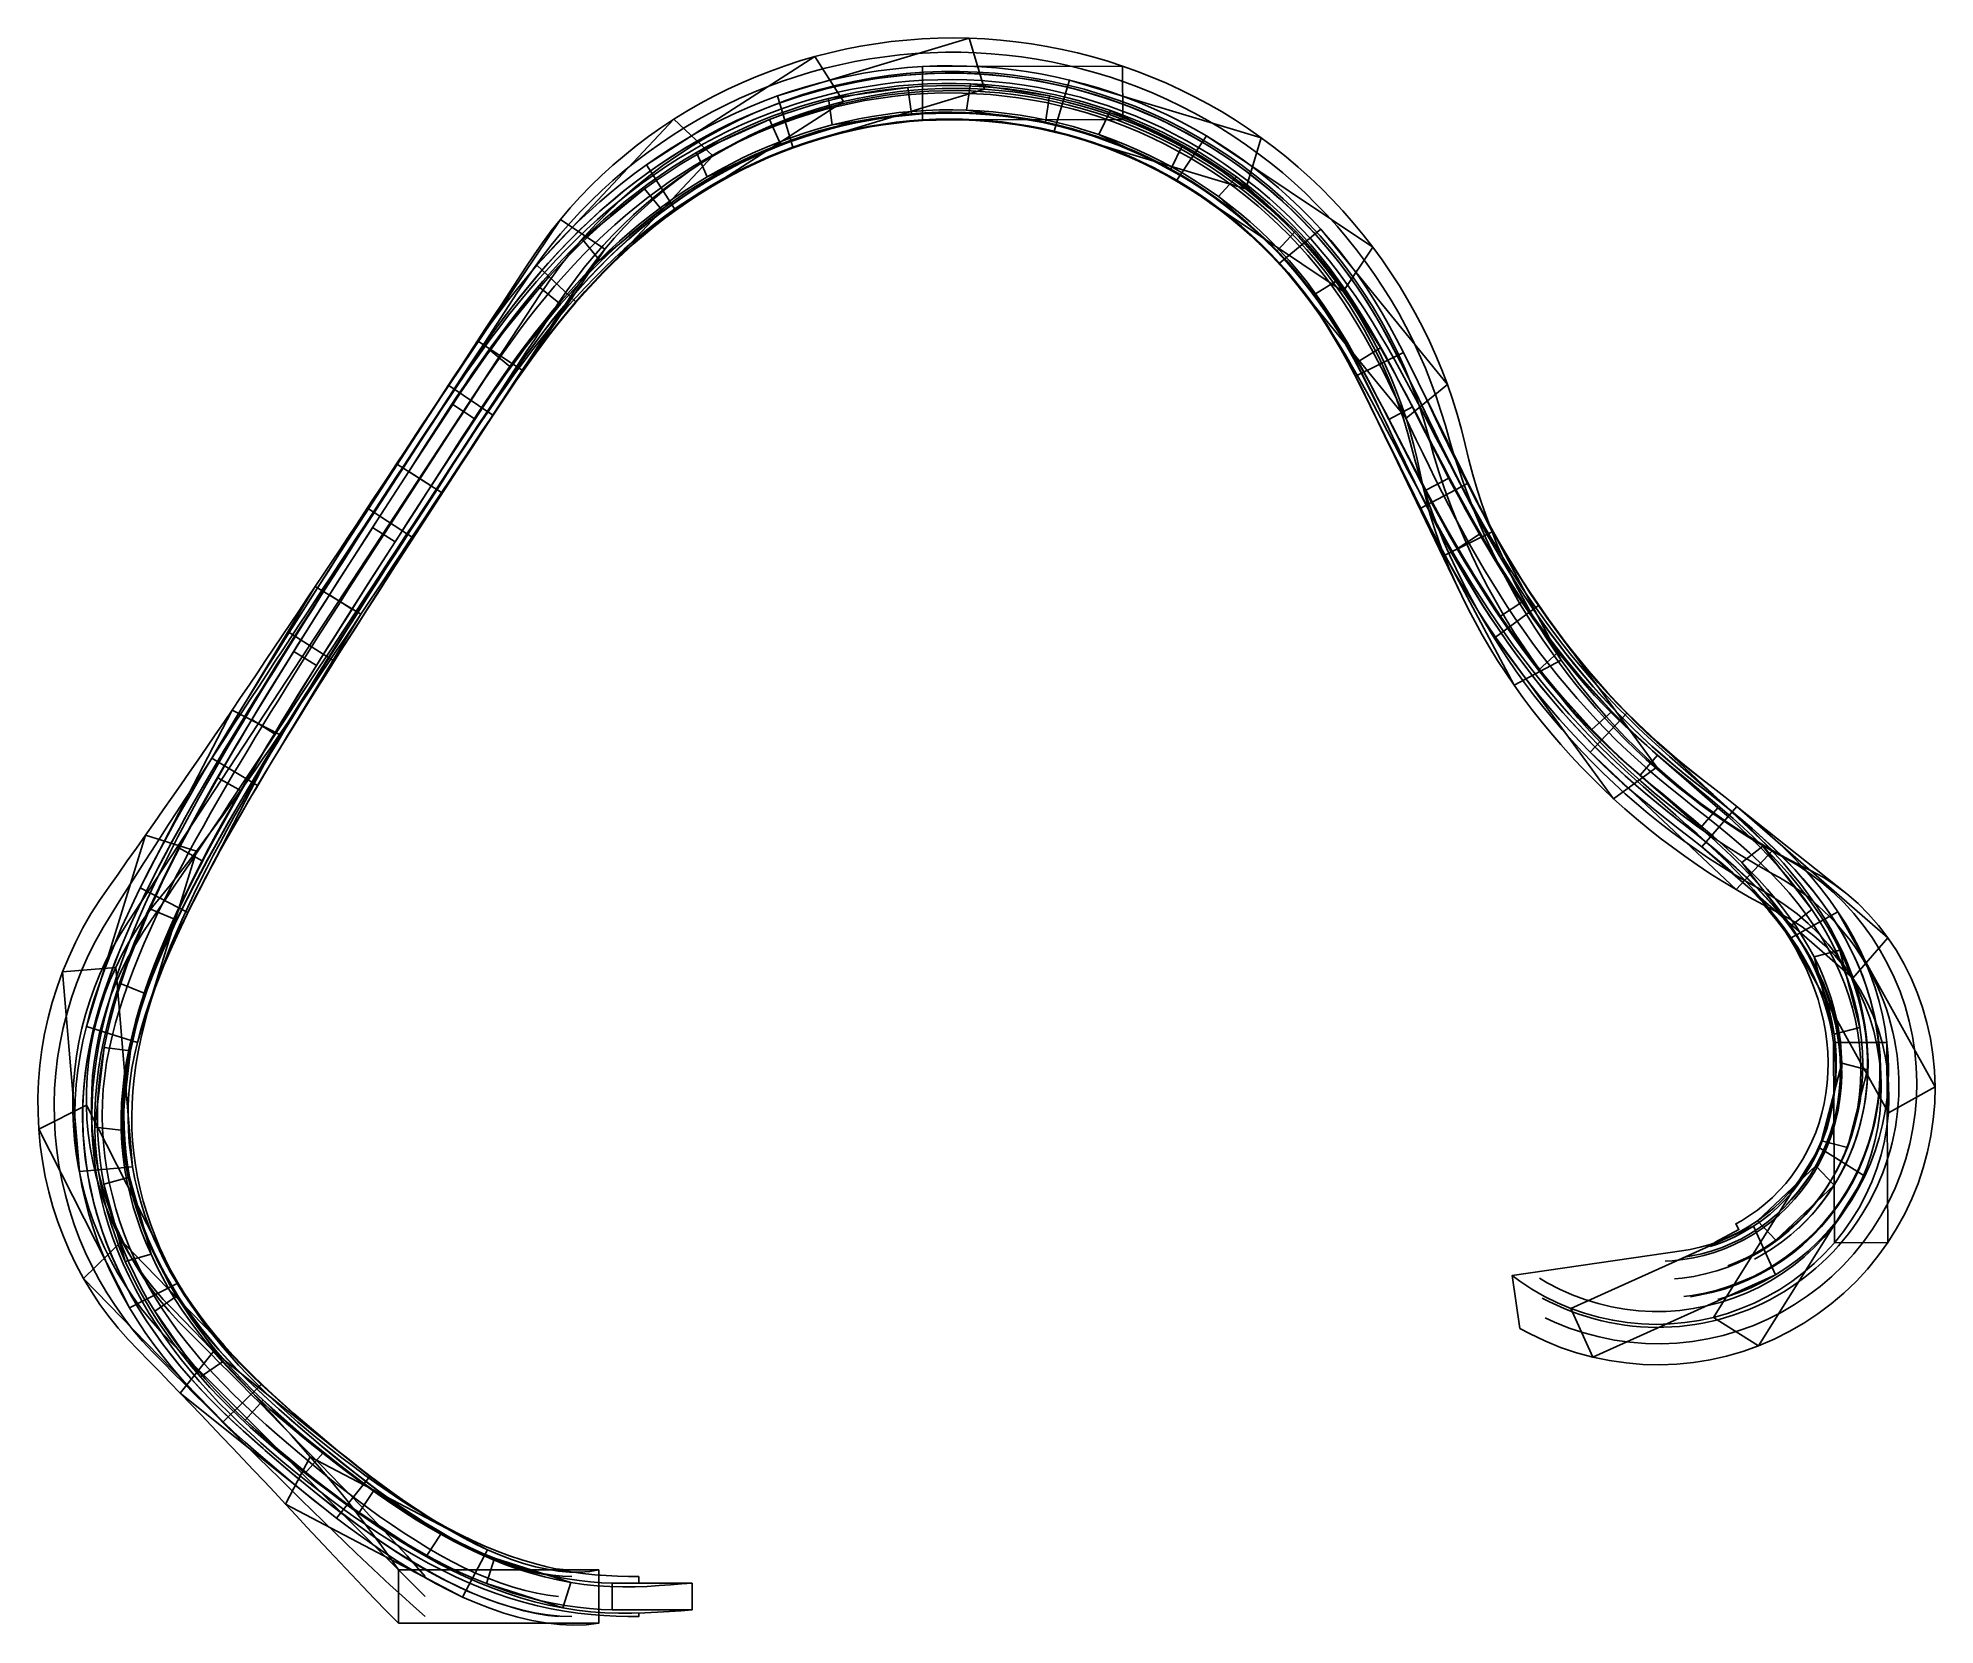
# Model space of a CAD drawing. Extents: x -16 to 1510, y -28 to 1191.
# Drawn here: x 1225.8 to 1510.1, y 259.6 to 497.4 of the extents above; entities that cross this region are included whole.
import ezdxf

# ---------------------------------------------------------------- set-up
doc = ezdxf.new("R2010")
doc.units = 0
doc.header["$MEASUREMENT"] = 0
for name, color, linetype in [('C-TURN-ENVL', 4, 'Continuous'), ('C-TURN-TRCK-BODY', 1, 'Continuous'), ('C-TURN-TRCK-CRNR', 6, 'Continuous'), ('C-TURN-TRCK-FRNT-LEFT', 1, 'Continuous'), ('C-TURN-TRCK-FRNT-RGHT', 1, 'Continuous'), ('C-TURN-TRCK-HTCH', 3, 'Continuous'), ('C-TURN-TRCK-REAR-LEFT', 2, 'Continuous'), ('C-TURN-TRCK-REAR-RGHT', 2, 'Continuous'), ('C-TURN-TRL1-BODY', 1, 'Continuous'), ('C-TURN-TRL1-CRNR', 6, 'Continuous'), ('C-TURN-TRL1-FRNT-LEFT', 1, 'Continuous'), ('C-TURN-TRL1-FRNT-RGHT', 1, 'Continuous'), ('C-TURN-TRL1-REAR-LEFT', 2, 'Continuous'), ('C-TURN-TRL1-REAR-RGHT', 2, 'Continuous'), ('CENTERLINE', 2, 'Continuous')]:
    doc.layers.add(name, color=color, linetype=linetype)

msp = doc.modelspace()

# ---------------------------------------------------------------- linework, layer by layer
at = {"layer": 'C-TURN-ENVL'}
msp.add_lwpolyline([(1315.8, 265.87), (1323.8, 265.87), (1323.8, 261.87), (1322.17, 261.76), (1320.43, 261.64), (1318.61, 261.52), (1316.72, 261.42), (1315.8, 261.4), (1315.8, 260.87), (1314.16, 260.88), (1312.4, 260.93), (1310.57, 261.02), (1309.8, 261.08), (1309.8, 259.87), (1307.92, 259.66), (1305.94, 259.6), (1303.91, 259.7), (1302.39, 259.87), (1279.8, 259.87), (1277.98, 261.71), (1276.2, 263.54), (1274.45, 265.36), (1272.73, 267.18), (1271.04, 268.98), (1269.37, 270.76), (1267.72, 272.53), (1266.08, 274.28), (1264.46, 276.02), (1262.85, 277.74), (1261.25, 279.45), (1259.65, 281.15), (1258.07, 282.83), (1256.48, 284.51), (1254.91, 286.17), (1253.34, 287.82), (1251.77, 289.47), (1250.2, 291.1), (1248.63, 292.73), (1247.07, 294.35), (1245.51, 295.97), (1243.95, 297.58), (1242.39, 299.18), (1240.83, 300.78), (1239.28, 302.39), (1237.78, 304.07), (1236.36, 305.83), (1235.02, 307.66), (1233.76, 309.57), (1232.58, 311.55), (1231.48, 313.59), (1230.47, 315.68), (1229.56, 317.83), (1228.73, 320.03), (1228.01, 322.26), (1227.38, 324.54), (1226.85, 326.84), (1226.43, 329.18), (1226.1, 331.53), (1225.88, 333.91), (1225.77, 336.29), (1225.75, 338.68), (1225.85, 341.08), (1226.05, 343.47), (1226.35, 345.85), (1226.76, 348.22), (1227.28, 350.58), (1227.9, 352.91), (1228.62, 355.21), (1229.44, 357.48), (1230.36, 359.71), (1231.38, 361.91), (1232.49, 364.06), (1233.7, 366.16), (1235, 368.2), (1236.38, 370.19), (1237.77, 372.15), (1239.15, 374.1), (1240.51, 376.03), (1241.87, 377.95), (1243.21, 379.85), (1244.54, 381.75), (1245.86, 383.64), (1247.17, 385.52), (1248.47, 387.4), (1249.76, 389.27), (1251.05, 391.14), (1252.33, 393), (1253.6, 394.87), (1254.87, 396.72), (1256.13, 398.58), (1257.39, 400.43), (1258.64, 402.28), (1259.88, 404.13), (1261.13, 405.98), (1262.37, 407.83), (1263.61, 409.68), (1264.84, 411.52), (1266.07, 413.37), (1267.3, 415.21), (1268.53, 417.06), (1269.76, 418.9), (1270.98, 420.74), (1272.2, 422.58), (1273.43, 424.43), (1274.65, 426.27), (1275.86, 428.11), (1277.08, 429.95), (1278.3, 431.79), (1279.51, 433.63), (1280.73, 435.47), (1281.94, 437.31), (1283.16, 439.15), (1284.37, 440.99), (1285.58, 442.83), (1286.8, 444.67), (1288.01, 446.51), (1289.22, 448.35), (1290.43, 450.19), (1291.64, 452.03), (1292.85, 453.87), (1294.06, 455.71), (1295.27, 457.55), (1296.48, 459.39), (1297.69, 461.23), (1298.9, 463.07), (1300.11, 464.91), (1301.37, 466.72), (1302.69, 468.51), (1304.08, 470.25), (1305.53, 471.96), (1307.04, 473.62), (1308.61, 475.25), (1310.24, 476.82), (1311.92, 478.36), (1313.65, 479.84), (1315.44, 481.27), (1317.27, 482.65), (1319.14, 483.97), (1321.06, 485.25), (1323.03, 486.46), (1325.03, 487.62), (1327.06, 488.71), (1329.14, 489.75), (1331.24, 490.72), (1333.38, 491.63), (1335.55, 492.48), (1337.74, 493.27), (1339.95, 493.98), (1342.19, 494.64), (1344.45, 495.22), (1346.73, 495.74), (1349.02, 496.19), (1351.33, 496.57), (1353.65, 496.88), (1355.97, 497.12), (1358.31, 497.3), (1360.65, 497.4), (1362.99, 497.43), (1365.33, 497.4), (1367.67, 497.29), (1370.01, 497.12), (1372.34, 496.87), (1374.67, 496.55), (1376.98, 496.17), (1379.29, 495.72), (1381.57, 495.19), (1383.85, 494.61), (1386.1, 493.95), (1388.33, 493.22), (1390.54, 492.43), (1392.73, 491.58), (1394.89, 490.66), (1397.02, 489.67), (1399.12, 488.62), (1401.19, 487.51), (1403.23, 486.34), (1405.23, 485.11), (1407.19, 483.82), (1409.12, 482.47), (1411, 481.06), (1412.84, 479.6), (1414.63, 478.09), (1416.38, 476.52), (1418.09, 474.9), (1419.74, 473.23), (1421.34, 471.51), (1422.89, 469.75), (1424.39, 467.94), (1425.84, 466.08), (1427.22, 464.19), (1428.55, 462.25), (1429.83, 460.27), (1431.04, 458.26), (1432.19, 456.21), (1433.28, 454.13), (1434.31, 452.02), (1435.28, 449.87), (1436.18, 447.7), (1437.01, 445.51), (1437.78, 443.29), (1438.49, 441.04), (1439.12, 438.78), (1439.69, 436.5), (1440.24, 434.23), (1440.84, 431.99), (1441.48, 429.79), (1442.18, 427.63), (1442.92, 425.5), (1443.27, 424.58), (1443.93, 423.39), (1444.98, 421.54), (1446.06, 419.7), (1447.16, 417.89), (1448.28, 416.1), (1449.43, 414.33), (1450.6, 412.57), (1451.8, 410.85), (1453.03, 409.14), (1454.28, 407.46), (1455.56, 405.8), (1456.87, 404.17), (1458.21, 402.56), (1459.57, 400.98), (1460.97, 399.42), (1462.38, 397.89), (1463.83, 396.4), (1465.31, 394.93), (1466.81, 393.49), (1468.34, 392.08), (1469.89, 390.7), (1471.47, 389.35), (1473.1, 388.01), (1474.3, 387.05), (1475.11, 386.42), (1476.87, 385.05), (1478.63, 383.67), (1480.38, 382.28), (1481.87, 381.06), (1496.9, 369.17), (1498.56, 367.71), (1500.15, 366.13), (1501.63, 364.42), (1503.02, 362.6), (1504.3, 360.68), (1505.47, 358.66), (1506.51, 356.56), (1507.43, 354.38), (1508.23, 352.14), (1508.88, 349.84), (1509.4, 347.49), (1509.78, 345.1), (1510.01, 342.68), (1510.1, 340.25), (1510.05, 337.8), (1509.84, 335.35), (1509.49, 332.92), (1508.99, 330.5), (1508.34, 328.11), (1507.55, 325.76), (1506.62, 323.45), (1505.55, 321.21), (1504.34, 319.02), (1503.01, 316.91), (1501.54, 314.88), (1499.96, 312.94), (1498.26, 311.1), (1496.44, 309.36), (1494.53, 307.74), (1492.52, 306.23), (1490.42, 304.84), (1488.24, 303.58), (1485.98, 302.45), (1483.66, 301.47), (1481.28, 300.62), (1478.86, 299.92), (1476.39, 299.37), (1473.9, 298.96), (1471.38, 298.71), (1468.85, 298.61), (1466.32, 298.67), (1463.8, 298.88), (1461.29, 299.24), (1458.81, 299.75), (1456.37, 300.41), (1453.97, 301.22), (1451.62, 302.17), (1449.33, 303.27), (1447.86, 304.06), (1446.71, 311.98), (1472.43, 315.73), (1473.42, 315.9), (1474.91, 316.22), (1476.38, 316.63), (1477.21, 316.92), (1477.17, 316.99), (1480.71, 318.86), (1480.24, 319.74), (1481.08, 320.2), (1482.31, 320.96), (1483.5, 321.8), (1484.64, 322.7), (1485.73, 323.67), (1486.76, 324.7), (1487.74, 325.79), (1488.65, 326.94), (1489.5, 328.15), (1490.28, 329.4), (1491, 330.7), (1491.64, 332.05), (1492.22, 333.43), (1492.71, 334.85), (1493.13, 336.3), (1493.48, 337.78), (1493.74, 339.28), (1493.93, 340.8), (1494.03, 342.34), (1494.06, 343.9), (1494.01, 345.46), (1493.88, 347.03), (1493.66, 348.61), (1493.37, 350.19), (1493, 351.76), (1492.56, 353.33), (1492.03, 354.89), (1491.43, 356.44), (1490.76, 357.98), (1490.01, 359.51), (1489.2, 361.03), (1488.31, 362.53), (1487.69, 363.49), (1487.55, 363.69), (1486.41, 365.17), (1485.2, 366.63), (1484.39, 367.54), (1484.27, 367.6), (1482.26, 368.7), (1480.27, 369.85), (1478.31, 371.03), (1476.37, 372.25), (1474.46, 373.52), (1472.58, 374.82), (1470.73, 376.16), (1468.9, 377.54), (1467.11, 378.96), (1465.35, 380.42), (1463.62, 381.91), (1461.93, 383.43), (1460.27, 384.99), (1458.64, 386.59), (1457.05, 388.21), (1455.5, 389.87), (1453.99, 391.56), (1452.51, 393.28), (1451.08, 395.03), (1449.68, 396.8), (1448.33, 398.6), (1447.02, 400.43), (1445.75, 402.28), (1444.53, 404.16), (1443.36, 406.06), (1442.23, 407.98), (1441.15, 409.92), (1440.12, 411.88), (1439.15, 413.85), (1431.04, 430.71), (1430.94, 430.91), (1429.97, 432.91), (1429.01, 434.91), (1428.05, 436.91), (1427.1, 438.9), (1426.82, 439.48), (1425.98, 441.23), (1425.02, 443.18), (1424.06, 445.11), (1423.08, 447.01), (1422.1, 448.88), (1421.09, 450.7), (1420.06, 452.47), (1419.01, 454.17), (1417.93, 455.83), (1416.79, 457.46), (1415.63, 459.02), (1415.53, 459.15), (1414.45, 460.51), (1414.11, 460.92), (1413.18, 462.03), (1412.83, 462.43), (1411.86, 463.51), (1411.52, 463.87), (1410.49, 464.96), (1410.18, 465.28), (1409.08, 466.37), (1408.79, 466.64), (1407.63, 467.73), (1407.37, 467.96), (1406.14, 469.05), (1405.91, 469.24), (1404.6, 470.33), (1404.42, 470.47), (1403.03, 471.56), (1402.9, 471.66), (1401.42, 472.74), (1401.35, 472.79), (1399.78, 473.88), (1399.77, 473.88), (1398.11, 474.96), (1396.42, 475.99), (1394.69, 476.96), (1392.94, 477.89), (1391.16, 478.76), (1389.35, 479.58), (1387.53, 480.34), (1385.67, 481.05), (1383.8, 481.71), (1381.91, 482.31), (1380.01, 482.85), (1378.08, 483.34), (1376.15, 483.77), (1374.2, 484.14), (1372.24, 484.46), (1370.27, 484.72), (1368.3, 484.91), (1366.32, 485.06), (1364.34, 485.14), (1362.35, 485.16), (1360.37, 485.13), (1358.38, 485.04), (1356.4, 484.89), (1354.42, 484.68), (1352.45, 484.41), (1350.49, 484.09), (1348.54, 483.71), (1346.59, 483.28), (1344.66, 482.78), (1342.75, 482.24), (1340.85, 481.63), (1338.96, 480.98), (1337.1, 480.27), (1335.25, 479.5), (1333.42, 478.69), (1331.62, 477.82), (1329.84, 476.9), (1328.08, 475.93), (1326.35, 474.92), (1324.64, 473.85), (1322.96, 472.74), (1321.31, 471.59), (1319.68, 470.38), (1318.08, 469.14), (1316.52, 467.85), (1314.98, 466.52), (1313.47, 465.15), (1311.99, 463.74), (1310.53, 462.29), (1309.11, 460.81), (1307.71, 459.29), (1306.34, 457.74), (1305, 456.15), (1303.68, 454.53), (1302.39, 452.88), (1301.12, 451.2), (1299.86, 449.49), (1298.63, 447.76), (1297.4, 446), (1296.19, 444.22), (1294.99, 442.41), (1293.79, 440.6), (1292.59, 438.76), (1291.39, 436.92), (1290.19, 435.08), (1288.99, 433.24), (1287.79, 431.4), (1286.59, 429.55), (1285.39, 427.71), (1284.19, 425.87), (1282.99, 424.03), (1281.8, 422.18), (1280.6, 420.34), (1279.41, 418.49), (1278.22, 416.65), (1277.03, 414.8), (1275.84, 412.95), (1274.66, 411.1), (1273.48, 409.25), (1272.3, 407.4), (1271.12, 405.55), (1269.95, 403.7), (1268.78, 401.85), (1267.61, 399.99), (1266.45, 398.13), (1265.29, 396.27), (1264.14, 394.41), (1262.99, 392.55), (1261.85, 390.69), (1260.72, 388.82), (1259.6, 386.95), (1258.49, 385.07), (1257.38, 383.2), (1256.29, 381.32), (1255.21, 379.43), (1254.14, 377.54), (1253.09, 375.65), (1252.05, 373.76), (1251.03, 371.86), (1250.04, 369.95), (1249.06, 368.04), (1248.12, 366.13), (1247.2, 364.21), (1246.31, 362.29), (1245.45, 360.37), (1244.64, 358.44), (1243.86, 356.51), (1243.32, 355.07), (1242.78, 353.42), (1242.19, 351.43), (1241.66, 349.45), (1241.18, 347.46), (1240.78, 345.49), (1240.44, 343.52), (1240.17, 341.56), (1239.98, 339.63), (1239.86, 337.71), (1239.81, 335.83), (1239.84, 333.97), (1239.95, 332.15), (1240.12, 330.34), (1240.37, 328.53), (1240.69, 326.72), (1241.07, 324.92), (1241.53, 323.13), (1242.06, 321.36), (1242.65, 319.6), (1243.31, 317.86), (1244.03, 316.13), (1244.82, 314.42), (1245.67, 312.73), (1246, 312.12), (1246.66, 310.99), (1247.68, 309.34), (1248.77, 307.72), (1249.91, 306.13), (1251.11, 304.55), (1252.37, 303.01), (1253.67, 301.48), (1255.03, 299.98), (1256.44, 298.5), (1257.9, 297.03), (1259.4, 295.59), (1260.94, 294.15), (1262.51, 292.73), (1264.12, 291.31), (1265.76, 289.89), (1267.4, 288.49), (1269.05, 287.1), (1270.71, 285.73), (1272.38, 284.39), (1274.06, 283.06), (1275.75, 281.76), (1277.45, 280.5), (1279.16, 279.26), (1280.87, 278.06), (1282.6, 276.9), (1284.34, 275.78), (1285.49, 275.07), (1287.2, 274.13), (1289.03, 273.18), (1290.87, 272.29), (1292.72, 271.45), (1294.58, 270.69), (1296.44, 269.99), (1298.3, 269.36), (1300.16, 268.81), (1302.01, 268.33), (1303.38, 268.03), (1304.47, 267.92), (1305.8, 267.87), (1309.8, 267.87), (1309.8, 267.09), (1310.94, 267.01), (1312.62, 266.92), (1314.25, 266.88), (1315.8, 266.87)], close=True, dxfattribs=at)
at = {"layer": 'C-TURN-TRCK-BODY'}
for points in [[(1365.33, 497.4), (1367.64, 489.74), (1338.92, 481.08), (1336.61, 488.74)], [(1342.19, 494.64), (1346.52, 487.9), (1321.27, 471.69), (1316.95, 478.42)], [(1388.33, 493.22), (1388.35, 485.22), (1358.35, 485.15), (1358.33, 493.15)], [(1409.12, 482.47), (1406.81, 474.81), (1378.08, 483.46), (1380.39, 491.12)], [(1321.06, 485.25), (1326.9, 479.77), (1306.37, 457.89), (1300.54, 463.37)], [(1425.84, 466.08), (1421.39, 459.43), (1396.45, 476.1), (1400.9, 482.76)], [(1304.08, 470.25), (1310.71, 465.78), (1293.96, 440.9), (1287.32, 445.37)], [(1437.01, 445.51), (1430.81, 440.45), (1411.85, 463.7), (1418.05, 468.76)], [(1291.64, 452.03), (1298.35, 447.67), (1282.01, 422.51), (1275.3, 426.87)], [(1443.71, 423.41), (1436.53, 419.87), (1423.25, 446.77), (1430.42, 450.31)], [(1279.51, 433.63), (1286.26, 429.33), (1270.15, 404.03), (1263.4, 408.33)], [(1454.08, 404.19), (1447.02, 400.43), (1432.93, 426.92), (1440, 430.68)], [(1267.3, 415.21), (1274.15, 411.08), (1258.66, 385.39), (1251.81, 389.53)], [(1468.38, 388.16), (1461.93, 383.43), (1444.21, 407.64), (1450.67, 412.37)], [(1254.87, 396.72), (1261.97, 393.05), (1248.2, 366.4), (1241.09, 370.07)], [(1485.75, 375.67), (1480.27, 369.85), (1458.41, 390.4), (1463.9, 396.23)], [(1503.02, 362.6), (1497.77, 356.56), (1475.13, 376.24), (1480.38, 382.28)], [(1241.87, 377.95), (1249.51, 375.59), (1240.66, 346.92), (1233.02, 349.28)], [(1510.1, 340.25), (1503.11, 336.37), (1488.56, 362.6), (1495.55, 366.48)], [(1229.44, 357.48), (1237.41, 358.15), (1239.94, 328.26), (1231.97, 327.59)], [(1503.01, 316.91), (1495.01, 316.88), (1494.9, 346.88), (1502.9, 346.91)], [(1225.88, 333.91), (1233.01, 337.53), (1246.61, 310.79), (1239.48, 307.16)], [(1483.66, 301.47), (1476.88, 305.71), (1492.8, 331.14), (1499.58, 326.89)], [(1458.81, 299.75), (1455.53, 307.04), (1482.88, 319.36), (1486.17, 312.07)], [(1232.58, 311.55), (1238.31, 317.13), (1259.23, 295.63), (1253.5, 290.05)], [(1247.07, 294.35), (1252.06, 300.6), (1275.51, 281.89), (1270.52, 275.64)], [(1262.85, 277.74), (1266.56, 284.83), (1293.13, 270.89), (1289.41, 263.8)], [(1279.8, 259.87), (1279.8, 267.87), (1309.8, 267.87), (1309.8, 259.87)]]:
    msp.add_lwpolyline(points, close=True, dxfattribs=at)
at = {"layer": 'C-TURN-TRCK-CRNR', "flags": 128}
for points in [[(1279.8, 259.87), (1277.98, 261.71), (1276.2, 263.54), (1274.45, 265.36), (1272.73, 267.18), (1271.04, 268.98), (1269.37, 270.76), (1267.72, 272.53), (1266.08, 274.28), (1264.46, 276.02), (1262.85, 277.74), (1261.25, 279.45), (1259.65, 281.15), (1258.07, 282.83), (1256.48, 284.51), (1254.91, 286.17), (1253.34, 287.82), (1251.77, 289.47), (1250.2, 291.1), (1248.63, 292.73), (1247.07, 294.35), (1245.51, 295.97), (1243.95, 297.58), (1242.39, 299.18), (1240.83, 300.78), (1239.28, 302.39), (1237.78, 304.07), (1236.36, 305.83), (1235.02, 307.66), (1233.76, 309.57), (1232.58, 311.55), (1231.48, 313.59), (1230.47, 315.68), (1229.56, 317.83), (1228.73, 320.03), (1228.01, 322.26), (1227.38, 324.54), (1226.85, 326.84), (1226.43, 329.18), (1226.1, 331.53), (1225.88, 333.91), (1225.77, 336.29), (1225.75, 338.68), (1225.85, 341.08), (1226.05, 343.47), (1226.35, 345.85), (1226.76, 348.22), (1227.28, 350.58), (1227.9, 352.91), (1228.62, 355.21), (1229.44, 357.48), (1230.36, 359.71), (1231.38, 361.91), (1232.49, 364.06), (1233.7, 366.16), (1235, 368.2), (1236.38, 370.19), (1237.77, 372.15), (1239.15, 374.1), (1240.51, 376.03), (1241.87, 377.95), (1243.21, 379.85), (1244.54, 381.75), (1245.86, 383.64), (1247.17, 385.52), (1248.47, 387.4), (1249.76, 389.27), (1251.05, 391.14), (1252.33, 393), (1253.6, 394.87), (1254.87, 396.72), (1256.13, 398.58), (1257.39, 400.43), (1258.64, 402.28), (1259.88, 404.13), (1261.13, 405.98), (1262.37, 407.83), (1263.61, 409.68), (1264.84, 411.52), (1266.07, 413.37), (1267.3, 415.21), (1268.53, 417.06), (1269.76, 418.9), (1270.98, 420.74), (1272.2, 422.58), (1273.43, 424.43), (1274.65, 426.27), (1275.86, 428.11), (1277.08, 429.95), (1278.3, 431.79), (1279.51, 433.63), (1280.73, 435.47), (1281.94, 437.31), (1283.16, 439.15), (1284.37, 440.99), (1285.58, 442.83), (1286.8, 444.67), (1288.01, 446.51), (1289.22, 448.35), (1290.43, 450.19), (1291.64, 452.03), (1292.85, 453.87), (1294.06, 455.71), (1295.27, 457.55), (1296.48, 459.39), (1297.69, 461.23), (1298.9, 463.07), (1300.11, 464.91), (1301.37, 466.72), (1302.69, 468.51), (1304.08, 470.25), (1305.53, 471.96), (1307.04, 473.62), (1308.61, 475.25), (1310.24, 476.82), (1311.92, 478.36), (1313.65, 479.84), (1315.44, 481.27), (1317.27, 482.65), (1319.14, 483.97), (1321.06, 485.25), (1323.03, 486.46), (1325.03, 487.62), (1327.06, 488.71), (1329.14, 489.75), (1331.24, 490.72), (1333.38, 491.63), (1335.55, 492.48), (1337.74, 493.27), (1339.95, 493.98), (1342.19, 494.64), (1344.45, 495.22), (1346.73, 495.74), (1349.02, 496.19), (1351.33, 496.57), (1353.65, 496.88), (1355.97, 497.12), (1358.31, 497.3), (1360.65, 497.4), (1362.99, 497.43), (1365.33, 497.4), (1367.67, 497.29), (1370.01, 497.12), (1372.34, 496.87), (1374.67, 496.55), (1376.98, 496.17), (1379.29, 495.72), (1381.57, 495.19), (1383.85, 494.61), (1386.1, 493.95), (1388.33, 493.22), (1390.54, 492.43), (1392.73, 491.58), (1394.89, 490.66), (1397.02, 489.67), (1399.12, 488.62), (1401.19, 487.51), (1403.23, 486.34), (1405.23, 485.11), (1407.19, 483.82), (1409.12, 482.47), (1411, 481.06), (1412.84, 479.6), (1414.63, 478.09), (1416.38, 476.52), (1418.09, 474.9), (1419.74, 473.23), (1421.34, 471.51), (1422.89, 469.75), (1424.39, 467.94), (1425.84, 466.08), (1427.22, 464.19), (1428.55, 462.25), (1429.83, 460.27), (1431.04, 458.26), (1432.19, 456.21), (1433.28, 454.13), (1434.31, 452.02), (1435.28, 449.87), (1436.18, 447.7), (1437.01, 445.51), (1437.78, 443.29), (1438.49, 441.04), (1439.12, 438.78), (1439.69, 436.5), (1440.24, 434.23), (1440.84, 431.99), (1441.48, 429.79), (1442.18, 427.63), (1442.92, 425.5), (1443.71, 423.41), (1444.54, 421.35), (1445.43, 419.32), (1446.36, 417.32), (1447.33, 415.35), (1448.35, 413.41), (1449.41, 411.5), (1450.52, 409.63), (1451.67, 407.78), (1452.85, 405.97), (1454.08, 404.19), (1455.35, 402.44), (1456.66, 400.72), (1458, 399.03), (1459.38, 397.38), (1460.8, 395.76), (1462.25, 394.17), (1463.73, 392.61), (1465.25, 391.09), (1466.8, 389.61), (1468.38, 388.16), (1470, 386.74), (1471.64, 385.36), (1473.31, 384.02), (1475.01, 382.71), (1476.74, 381.45), (1478.49, 380.21), (1480.27, 379.02), (1482.07, 377.87), (1483.9, 376.75), (1485.75, 375.67), (1487.62, 374.64), (1489.52, 373.64), (1491.43, 372.68), (1493.32, 371.66), (1495.15, 370.49), (1496.9, 369.17), (1498.56, 367.71), (1500.15, 366.13), (1501.63, 364.42), (1503.02, 362.6), (1504.3, 360.68), (1505.47, 358.66), (1506.51, 356.56), (1507.43, 354.38), (1508.23, 352.14), (1508.88, 349.84), (1509.4, 347.49), (1509.78, 345.1), (1510.01, 342.68), (1510.1, 340.25), (1510.05, 337.8), (1509.84, 335.35), (1509.49, 332.92), (1508.99, 330.5), (1508.34, 328.11), (1507.55, 325.76), (1506.62, 323.45), (1505.55, 321.21), (1504.34, 319.02), (1503.01, 316.91), (1501.54, 314.88), (1499.96, 312.94), (1498.26, 311.1), (1496.44, 309.36), (1494.53, 307.74), (1492.52, 306.23), (1490.42, 304.84), (1488.24, 303.58), (1485.98, 302.45), (1483.66, 301.47), (1481.28, 300.62), (1478.86, 299.92), (1476.39, 299.37), (1473.9, 298.96), (1471.38, 298.71), (1468.85, 298.61), (1466.32, 298.67), (1463.8, 298.88), (1461.29, 299.24), (1458.81, 299.75), (1456.37, 300.41), (1453.97, 301.22), (1451.62, 302.17), (1449.33, 303.27), (1447.86, 304.06)], [(1309.8, 259.87), (1307.92, 259.66), (1305.94, 259.6), (1303.91, 259.7), (1301.85, 259.93), (1299.76, 260.3), (1297.67, 260.8), (1295.58, 261.4), (1293.5, 262.11), (1291.45, 262.92), (1289.41, 263.8), (1287.4, 264.77), (1285.42, 265.79), (1283.47, 266.88), (1281.54, 268.01), (1279.65, 269.2), (1277.77, 270.42), (1275.93, 271.68), (1274.1, 272.97), (1272.3, 274.29), (1270.52, 275.64), (1268.76, 277.01), (1267.01, 278.39), (1265.28, 279.8), (1263.57, 281.22), (1261.87, 282.65), (1260.17, 284.1), (1258.48, 285.55), (1256.8, 287.03), (1255.14, 288.53), (1253.5, 290.05), (1251.89, 291.6), (1250.32, 293.19), (1248.79, 294.81), (1247.3, 296.46), (1245.86, 298.15), (1244.47, 299.88), (1243.13, 301.64), (1241.85, 303.45), (1240.63, 305.29), (1239.48, 307.16), (1238.39, 309.07), (1237.37, 311.02), (1236.42, 313), (1235.54, 315.01), (1234.74, 317.05), (1234.02, 319.11), (1233.38, 321.2), (1232.83, 323.31), (1232.35, 325.44), (1231.97, 327.59), (1231.66, 329.74), (1231.45, 331.91), (1231.32, 334.08), (1231.29, 336.25), (1231.34, 338.42), (1231.48, 340.59), (1231.73, 342.77), (1232.07, 344.94), (1232.5, 347.12), (1233.02, 349.28), (1233.6, 351.43), (1234.25, 353.57), (1234.96, 355.69), (1235.72, 357.8), (1236.52, 359.88), (1237.37, 361.95), (1238.25, 364.01), (1239.17, 366.04), (1240.12, 368.06), (1241.09, 370.07), (1242.09, 372.06), (1243.11, 374.05), (1244.15, 376.01), (1245.21, 377.97), (1246.28, 379.92), (1247.36, 381.86), (1248.46, 383.78), (1249.56, 385.71), (1250.68, 387.62), (1251.81, 389.53), (1252.94, 391.43), (1254.08, 393.32), (1255.23, 395.21), (1256.38, 397.1), (1257.54, 398.98), (1258.71, 400.85), (1259.87, 402.73), (1261.05, 404.6), (1262.22, 406.46), (1263.4, 408.33), (1264.58, 410.19), (1265.77, 412.05), (1266.95, 413.91), (1268.14, 415.76), (1269.33, 417.62), (1270.52, 419.47), (1271.71, 421.32), (1272.91, 423.17), (1274.11, 425.02), (1275.3, 426.87), (1276.5, 428.72), (1277.7, 430.57), (1278.9, 432.41), (1280.1, 434.26), (1281.3, 436.1), (1282.5, 437.95), (1283.71, 439.79), (1284.91, 441.64), (1286.11, 443.5), (1287.32, 445.37), (1288.55, 447.23), (1289.78, 449.09), (1291.04, 450.93), (1292.31, 452.77), (1293.61, 454.59), (1294.94, 456.39), (1296.29, 458.17), (1297.67, 459.93), (1299.09, 461.66), (1300.54, 463.37), (1302.02, 465.04), (1303.54, 466.68), (1305.09, 468.29), (1306.68, 469.86), (1308.3, 471.39), (1309.96, 472.88), (1311.66, 474.34), (1313.39, 475.74), (1315.15, 477.11), (1316.95, 478.42), (1318.78, 479.69), (1320.65, 480.91), (1322.55, 482.08), (1324.47, 483.2), (1326.43, 484.26), (1328.41, 485.27), (1330.43, 486.23), (1332.46, 487.12), (1334.52, 487.96), (1336.61, 488.74), (1338.71, 489.46), (1340.84, 490.12), (1342.98, 490.72), (1345.14, 491.26), (1347.31, 491.73), (1349.5, 492.15), (1351.7, 492.49), (1353.9, 492.78), (1356.11, 493), (1358.33, 493.15), (1360.55, 493.24), (1362.78, 493.27), (1365, 493.23), (1367.22, 493.12), (1369.44, 492.95), (1371.65, 492.72), (1373.85, 492.41), (1376.04, 492.05), (1378.22, 491.62), (1380.39, 491.12), (1382.54, 490.56), (1384.68, 489.94), (1386.79, 489.26), (1388.88, 488.51), (1390.95, 487.7), (1393, 486.83), (1395.02, 485.9), (1397.01, 484.91), (1398.97, 483.86), (1400.9, 482.76), (1402.79, 481.59), (1404.65, 480.37), (1406.47, 479.1), (1408.25, 477.77), (1410, 476.39), (1411.7, 474.96), (1413.35, 473.48), (1414.97, 471.95), (1416.53, 470.38), (1418.05, 468.76), (1419.52, 467.09), (1420.94, 465.38), (1422.31, 463.63), (1423.63, 461.84), (1424.89, 460), (1426.09, 458.11), (1427.24, 456.19), (1428.34, 454.25), (1429.4, 452.28), (1430.42, 450.31), (1431.42, 448.32), (1432.4, 446.34), (1433.36, 444.35), (1434.31, 442.37), (1435.25, 440.4), (1436.19, 438.43), (1437.13, 436.48), (1438.08, 434.53), (1439.03, 432.6), (1440, 430.68), (1440.97, 428.77), (1441.97, 426.88), (1442.98, 425), (1444.01, 423.14), (1445.06, 421.3), (1446.13, 419.47), (1447.23, 417.67), (1448.35, 415.88), (1449.49, 414.11), (1450.67, 412.37), (1451.87, 410.64), (1453.09, 408.94), (1454.34, 407.26), (1455.62, 405.61), (1456.93, 403.98), (1458.27, 402.38), (1459.63, 400.8), (1461.03, 399.25), (1462.45, 397.72), (1463.9, 396.23), (1465.37, 394.76), (1466.87, 393.32), (1468.4, 391.91), (1469.99, 390.53), (1471.65, 389.15), (1473.37, 387.78), (1475.11, 386.42), (1476.87, 385.05), (1478.63, 383.67), (1480.38, 382.28), (1482.11, 380.86), (1483.81, 379.42), (1485.47, 377.94), (1487.09, 376.43), (1488.66, 374.88), (1490.17, 373.29), (1491.62, 371.65), (1493, 369.97), (1494.32, 368.25), (1495.55, 366.48), (1496.71, 364.67), (1497.78, 362.82), (1498.77, 360.94), (1499.66, 359.01), (1500.45, 357.05), (1501.15, 355.07), (1501.75, 353.06), (1502.24, 351.02), (1502.63, 348.97), (1502.9, 346.91), (1503.07, 344.84), (1503.13, 342.78), (1503.08, 340.71), (1502.91, 338.66), (1502.63, 336.62), (1502.24, 334.61), (1501.74, 332.62), (1501.13, 330.67), (1500.41, 328.76), (1499.58, 326.89), (1498.65, 325.08), (1497.62, 323.33), (1496.49, 321.64), (1495.27, 320.02), (1493.95, 318.48), (1492.55, 317.01), (1491.06, 315.64), (1489.5, 314.35), (1487.87, 313.16), (1486.17, 312.07), (1484.41, 311.08), (1482.59, 310.2), (1480.73, 309.43), (1478.82, 308.77), (1477.55, 308.39)], [(1279.8, 267.87), (1278.53, 269.69), (1277.25, 271.47), (1275.96, 273.22), (1274.67, 274.94), (1273.35, 276.63), (1272.03, 278.31), (1270.68, 279.96), (1269.33, 281.59), (1267.95, 283.22), (1266.56, 284.83), (1265.16, 286.43), (1263.75, 288.02), (1262.32, 289.61), (1260.88, 291.19), (1259.43, 292.77), (1257.98, 294.34), (1256.51, 295.91), (1255.03, 297.48), (1253.55, 299.04), (1252.06, 300.6), (1250.56, 302.17), (1249.06, 303.73), (1247.56, 305.29), (1246.05, 306.85), (1244.54, 308.41), (1243.11, 310.04), (1241.77, 311.72), (1240.52, 313.47), (1239.37, 315.27), (1238.31, 317.13), (1237.34, 319.03), (1236.47, 320.98), (1235.7, 322.96), (1235.02, 324.98), (1234.44, 327.02), (1233.96, 329.09), (1233.57, 331.18), (1233.29, 333.29), (1233.1, 335.41), (1233.01, 337.53), (1233.02, 339.66), (1233.13, 341.78), (1233.34, 343.9), (1233.64, 346), (1234.03, 348.09), (1234.53, 350.16), (1235.11, 352.2), (1235.79, 354.22), (1236.55, 356.21), (1237.41, 358.15), (1238.35, 360.06), (1239.38, 361.93), (1240.49, 363.75), (1241.67, 365.51), (1242.94, 367.22), (1244.28, 368.88), (1245.61, 370.54), (1246.92, 372.21), (1248.22, 373.89), (1249.51, 375.59), (1250.79, 377.29), (1252.05, 379.01), (1253.31, 380.73), (1254.56, 382.47), (1255.81, 384.21), (1257.05, 385.97), (1258.29, 387.73), (1259.52, 389.5), (1260.75, 391.27), (1261.97, 393.05), (1263.2, 394.84), (1264.42, 396.63), (1265.64, 398.42), (1266.86, 400.22), (1268.08, 402.02), (1269.3, 403.83), (1270.51, 405.64), (1271.73, 407.45), (1272.94, 409.26), (1274.15, 411.08), (1275.37, 412.9), (1276.58, 414.72), (1277.79, 416.54), (1279, 418.37), (1280.21, 420.19), (1281.42, 422.02), (1282.63, 423.85), (1283.84, 425.67), (1285.05, 427.5), (1286.26, 429.33), (1287.47, 431.17), (1288.68, 433), (1289.89, 434.83), (1291.1, 436.66), (1292.31, 438.5), (1293.52, 440.33), (1294.73, 442.17), (1295.93, 444), (1297.14, 445.84), (1298.35, 447.67), (1299.56, 449.51), (1300.77, 451.35), (1301.98, 453.18), (1303.18, 455.02), (1304.39, 456.86), (1305.6, 458.69), (1306.81, 460.53), (1308.05, 462.33), (1309.36, 464.09), (1310.71, 465.78), (1312.12, 467.43), (1313.58, 469.02), (1315.09, 470.56), (1316.65, 472.04), (1318.26, 473.47), (1319.91, 474.85), (1321.6, 476.16), (1323.33, 477.42), (1325.09, 478.63), (1326.9, 479.77), (1328.74, 480.86), (1330.61, 481.89), (1332.51, 482.85), (1334.44, 483.76), (1336.4, 484.61), (1338.38, 485.39), (1340.38, 486.11), (1342.41, 486.77), (1344.45, 487.37), (1346.52, 487.9), (1348.59, 488.38), (1350.68, 488.78), (1352.78, 489.13), (1354.89, 489.41), (1357.01, 489.62), (1359.13, 489.77), (1361.26, 489.86), (1363.39, 489.88), (1365.52, 489.84), (1367.64, 489.74), (1369.76, 489.57), (1371.88, 489.34), (1373.98, 489.04), (1376.08, 488.68), (1378.17, 488.26), (1380.24, 487.77), (1382.29, 487.23), (1384.33, 486.62), (1386.35, 485.95), (1388.35, 485.22), (1390.33, 484.44), (1392.28, 483.59), (1394.2, 482.69), (1396.1, 481.72), (1397.97, 480.71), (1399.81, 479.63), (1401.61, 478.51), (1403.38, 477.33), (1405.11, 476.09), (1406.81, 474.81), (1408.47, 473.48), (1410.08, 472.09), (1411.66, 470.66), (1413.19, 469.19), (1414.67, 467.66), (1416.11, 466.1), (1417.51, 464.49), (1418.85, 462.84), (1420.15, 461.16), (1421.39, 459.43), (1422.58, 457.67), (1423.72, 455.87), (1424.81, 454.04), (1425.84, 452.18), (1426.81, 450.29), (1427.73, 448.37), (1428.59, 446.43), (1429.39, 444.46), (1430.13, 442.46), (1430.81, 440.45), (1431.44, 438.42), (1432, 436.36), (1432.5, 434.3), (1432.94, 432.22), (1433.37, 430.13), (1433.87, 428.06), (1434.44, 425.99), (1435.08, 423.94), (1435.78, 421.9), (1436.53, 419.87), (1437.35, 417.85), (1438.22, 415.84), (1439.15, 413.85), (1440.12, 411.88), (1441.15, 409.92), (1442.23, 407.98), (1443.36, 406.06), (1444.53, 404.16), (1445.75, 402.28), (1447.02, 400.43), (1448.33, 398.6), (1449.68, 396.8), (1451.08, 395.03), (1452.51, 393.28), (1453.99, 391.56), (1455.5, 389.87), (1457.05, 388.21), (1458.64, 386.59), (1460.27, 384.99), (1461.93, 383.43), (1463.62, 381.91), (1465.35, 380.42), (1467.11, 378.96), (1468.9, 377.54), (1470.73, 376.16), (1472.58, 374.82), (1474.46, 373.52), (1476.37, 372.25), (1478.31, 371.03), (1480.27, 369.85), (1482.26, 368.7), (1484.27, 367.6), (1486.3, 366.54), (1488.29, 365.44), (1490.17, 364.23), (1491.93, 362.9), (1493.58, 361.46), (1495.1, 359.92), (1496.5, 358.28), (1497.77, 356.56), (1498.92, 354.76), (1499.93, 352.89), (1500.81, 350.95), (1501.56, 348.96), (1502.16, 346.92), (1502.63, 344.85), (1502.96, 342.75), (1503.15, 340.63), (1503.2, 338.5), (1503.11, 336.37), (1502.88, 334.24), (1502.52, 332.14), (1502.02, 330.06), (1501.38, 328.01), (1500.62, 326.01), (1499.74, 324.05), (1498.73, 322.15), (1497.6, 320.32), (1496.36, 318.56), (1495.01, 316.88), (1493.55, 315.29), (1492, 313.79), (1490.36, 312.39), (1488.63, 311.09), (1486.83, 309.9), (1484.95, 308.82), (1483.01, 307.86), (1481.01, 307.02), (1478.97, 306.3), (1476.88, 305.71), (1474.76, 305.25), (1472.61, 304.92), (1470.45, 304.73), (1468.28, 304.66), (1466.11, 304.73), (1463.95, 304.93), (1461.8, 305.27), (1459.67, 305.73), (1457.58, 306.32), (1455.53, 307.04), (1453.52, 307.89), (1451.57, 308.85), (1449.68, 309.94), (1447.86, 311.13), (1446.71, 311.98)], [(1309.8, 267.87), (1308.46, 267.64), (1306.99, 267.54), (1305.42, 267.55), (1303.78, 267.7), (1302.07, 267.96), (1300.32, 268.34), (1298.54, 268.83), (1296.75, 269.43), (1294.94, 270.11), (1293.13, 270.89), (1291.32, 271.74), (1289.52, 272.66), (1287.73, 273.65), (1285.94, 274.7), (1284.17, 275.79), (1282.41, 276.94), (1280.67, 278.12), (1278.94, 279.35), (1277.22, 280.6), (1275.51, 281.89), (1273.81, 283.2), (1272.13, 284.54), (1270.45, 285.9), (1268.79, 287.28), (1267.13, 288.68), (1265.5, 290.06), (1263.88, 291.45), (1262.3, 292.84), (1260.75, 294.23), (1259.23, 295.63), (1257.76, 297.05), (1256.32, 298.48), (1254.93, 299.94), (1253.59, 301.41), (1252.29, 302.91), (1251.04, 304.43), (1249.85, 305.98), (1248.71, 307.56), (1247.63, 309.16), (1246.61, 310.79), (1245.64, 312.44), (1244.74, 314.12), (1243.9, 315.82), (1243.13, 317.54), (1242.42, 319.29), (1241.79, 321.05), (1241.22, 322.83), (1240.72, 324.63), (1240.29, 326.44), (1239.94, 328.26), (1239.66, 330.09), (1239.45, 331.93), (1239.32, 333.77), (1239.26, 335.61), (1239.28, 337.45), (1239.38, 339.29), (1239.57, 341.16), (1239.85, 343.06), (1240.21, 344.98), (1240.66, 346.92), (1241.18, 348.87), (1241.76, 350.83), (1242.41, 352.78), (1243.11, 354.74), (1243.86, 356.7), (1244.66, 358.65), (1245.49, 360.59), (1246.36, 362.53), (1247.27, 364.47), (1248.2, 366.4), (1249.16, 368.32), (1250.15, 370.24), (1251.16, 372.15), (1252.18, 374.06), (1253.23, 375.96), (1254.29, 377.85), (1255.36, 379.74), (1256.45, 381.63), (1257.55, 383.51), (1258.66, 385.39), (1259.78, 387.27), (1260.9, 389.14), (1262.04, 391.01), (1263.18, 392.88), (1264.33, 394.74), (1265.48, 396.6), (1266.64, 398.46), (1267.81, 400.32), (1268.98, 402.18), (1270.15, 404.03), (1271.32, 405.88), (1272.5, 407.74), (1273.68, 409.59), (1274.87, 411.44), (1276.05, 413.28), (1277.24, 415.13), (1278.43, 416.98), (1279.62, 418.82), (1280.82, 420.67), (1282.01, 422.51), (1283.21, 424.36), (1284.4, 426.2), (1285.6, 428.05), (1286.8, 429.89), (1288, 431.73), (1289.2, 433.57), (1290.4, 435.41), (1291.6, 437.25), (1292.78, 439.08), (1293.96, 440.9), (1295.14, 442.7), (1296.33, 444.48), (1297.52, 446.25), (1298.73, 447.99), (1299.95, 449.71), (1301.19, 451.4), (1302.45, 453.07), (1303.73, 454.71), (1305.04, 456.31), (1306.37, 457.89), (1307.73, 459.44), (1309.12, 460.95), (1310.54, 462.43), (1311.98, 463.87), (1313.46, 465.27), (1314.96, 466.64), (1316.5, 467.97), (1318.06, 469.25), (1319.65, 470.49), (1321.27, 471.69), (1322.92, 472.85), (1324.6, 473.96), (1326.31, 475.02), (1328.04, 476.04), (1329.79, 477), (1331.57, 477.92), (1333.38, 478.79), (1335.2, 479.61), (1337.05, 480.37), (1338.92, 481.08), (1340.8, 481.74), (1342.7, 482.34), (1344.62, 482.89), (1346.55, 483.39), (1348.5, 483.82), (1350.45, 484.2), (1352.42, 484.53), (1354.39, 484.79), (1356.37, 485), (1358.35, 485.15), (1360.34, 485.25), (1362.33, 485.28), (1364.31, 485.26), (1366.3, 485.18), (1368.28, 485.03), (1370.26, 484.84), (1372.23, 484.58), (1374.19, 484.26), (1376.14, 483.89), (1378.08, 483.46), (1380.01, 482.98), (1381.92, 482.43), (1383.81, 481.83), (1385.69, 481.18), (1387.54, 480.46), (1389.37, 479.7), (1391.18, 478.88), (1392.97, 478.01), (1394.72, 477.08), (1396.45, 476.1), (1398.15, 475.08), (1399.82, 474), (1401.45, 472.87), (1403.05, 471.7), (1404.61, 470.48), (1406.14, 469.21), (1407.63, 467.89), (1409.08, 466.54), (1410.49, 465.14), (1411.85, 463.7), (1413.18, 462.22), (1414.45, 460.7), (1415.69, 459.14), (1416.87, 457.55), (1418.01, 455.9), (1419.12, 454.18), (1420.2, 452.4), (1421.24, 450.56), (1422.26, 448.68), (1423.25, 446.77), (1424.23, 444.83), (1425.19, 442.87), (1426.15, 440.89), (1427.1, 438.9), (1428.05, 436.91), (1429.01, 434.91), (1429.97, 432.91), (1430.94, 430.91), (1431.93, 428.91), (1432.93, 426.92), (1433.95, 424.93), (1434.99, 422.96), (1436.05, 420.99), (1437.14, 419.04), (1438.25, 417.1), (1439.38, 415.17), (1440.55, 413.26), (1441.74, 411.37), (1442.96, 409.5), (1444.21, 407.64), (1445.49, 405.81), (1446.8, 404), (1448.15, 402.21), (1449.52, 400.44), (1450.92, 398.7), (1452.36, 396.98), (1453.83, 395.3), (1455.32, 393.63), (1456.85, 392), (1458.41, 390.4), (1460.01, 388.82), (1461.63, 387.28), (1463.28, 385.77), (1464.96, 384.3), (1466.68, 382.89), (1468.4, 381.51), (1470.12, 380.16), (1471.82, 378.84), (1473.49, 377.54), (1475.13, 376.24), (1476.72, 374.94), (1478.27, 373.64), (1479.77, 372.33), (1481.21, 371), (1482.59, 369.66), (1483.92, 368.3), (1485.18, 366.91), (1486.37, 365.5), (1487.5, 364.06), (1488.56, 362.6), (1489.54, 361.12), (1490.46, 359.61), (1491.29, 358.08), (1492.05, 356.52), (1492.73, 354.95), (1493.33, 353.36), (1493.85, 351.76), (1494.29, 350.14), (1494.64, 348.51), (1494.9, 346.88), (1495.08, 345.25), (1495.17, 343.62), (1495.18, 342), (1495.1, 340.38), (1494.93, 338.78), (1494.67, 337.2), (1494.33, 335.64), (1493.91, 334.11), (1493.4, 332.6), (1492.8, 331.14), (1492.13, 329.71), (1491.38, 328.33), (1490.55, 327), (1489.65, 325.72), (1488.68, 324.49), (1487.64, 323.33), (1486.54, 322.23), (1485.37, 321.2), (1484.15, 320.25), (1482.88, 319.36), (1481.56, 318.56), (1480.2, 317.83), (1478.79, 317.19), (1477.36, 316.63), (1476.39, 316.31)]]:
    msp.add_lwpolyline(points, dxfattribs=at)
at = {"layer": 'C-TURN-TRCK-FRNT-LEFT', "flags": 128}
msp.add_lwpolyline([(1283.8, 260.87), (1282.04, 262.43), (1280.3, 264.01), (1278.57, 265.59), (1276.86, 267.18), (1275.16, 268.78), (1273.47, 270.37), (1271.8, 271.97), (1270.14, 273.57), (1268.49, 275.17), (1266.85, 276.77), (1265.22, 278.37), (1263.6, 279.96), (1261.99, 281.55), (1260.38, 283.14), (1258.77, 284.73), (1257.17, 286.32), (1255.58, 287.9), (1253.99, 289.48), (1252.4, 291.06), (1250.82, 292.64), (1249.24, 294.21), (1247.66, 295.79), (1246.09, 297.36), (1244.51, 298.93), (1242.95, 300.51), (1241.43, 302.15), (1239.99, 303.86), (1238.61, 305.64), (1237.31, 307.48), (1236.08, 309.38), (1234.93, 311.34), (1233.87, 313.35), (1232.89, 315.4), (1232, 317.5), (1231.19, 319.64), (1230.48, 321.82), (1229.86, 324.03), (1229.34, 326.26), (1228.91, 328.52), (1228.59, 330.79), (1228.36, 333.08), (1228.22, 335.38), (1228.19, 337.69), (1228.26, 339.99), (1228.43, 342.29), (1228.7, 344.58), (1229.07, 346.86), (1229.54, 349.12), (1230.11, 351.36), (1230.77, 353.58), (1231.53, 355.76), (1232.39, 357.91), (1233.33, 360.02), (1234.38, 362.09), (1235.51, 364.11), (1236.72, 366.08), (1237.95, 368.03), (1239.18, 369.97), (1240.41, 371.91), (1241.64, 373.83), (1242.87, 375.74), (1244.1, 377.65), (1245.34, 379.55), (1246.57, 381.45), (1247.79, 383.33), (1249.02, 385.22), (1250.25, 387.1), (1251.47, 388.97), (1252.7, 390.84), (1253.92, 392.71), (1255.14, 394.58), (1256.36, 396.44), (1257.58, 398.3), (1258.8, 400.16), (1260.02, 402.01), (1261.23, 403.87), (1262.45, 405.72), (1263.67, 407.57), (1264.88, 409.42), (1266.09, 411.27), (1267.31, 413.12), (1268.52, 414.97), (1269.73, 416.81), (1270.94, 418.66), (1272.16, 420.5), (1273.37, 422.35), (1274.58, 424.19), (1275.79, 426.04), (1277, 427.88), (1278.21, 429.72), (1279.42, 431.56), (1280.63, 433.41), (1281.84, 435.25), (1283.05, 437.09), (1284.26, 438.93), (1285.47, 440.77), (1286.68, 442.61), (1287.88, 444.45), (1289.09, 446.29), (1290.3, 448.13), (1291.51, 449.97), (1292.72, 451.81), (1293.93, 453.65), (1295.14, 455.49), (1296.34, 457.33), (1297.55, 459.17), (1298.76, 461.01), (1300.01, 462.83), (1301.31, 464.62), (1302.67, 466.37), (1304.09, 468.09), (1305.56, 469.78), (1307.08, 471.42), (1308.65, 473.02), (1310.27, 474.58), (1311.94, 476.09), (1313.65, 477.55), (1315.41, 478.97), (1317.21, 480.33), (1319.06, 481.64), (1320.94, 482.9), (1322.86, 484.11), (1324.81, 485.26), (1326.81, 486.35), (1328.83, 487.38), (1330.88, 488.35), (1332.97, 489.27), (1335.07, 490.12), (1337.21, 490.91), (1339.37, 491.63), (1341.55, 492.29), (1343.75, 492.89), (1345.96, 493.42), (1348.19, 493.89), (1350.44, 494.29), (1352.69, 494.62), (1354.96, 494.89), (1357.23, 495.09), (1359.51, 495.22), (1361.79, 495.29), (1364.07, 495.28), (1366.36, 495.21), (1368.63, 495.07), (1370.91, 494.86), (1373.18, 494.59), (1375.43, 494.25), (1377.68, 493.84), (1379.91, 493.36), (1382.13, 492.82), (1384.33, 492.21), (1386.52, 491.54), (1388.68, 490.8), (1390.82, 490), (1392.93, 489.14), (1395.02, 488.21), (1397.08, 487.22), (1399.11, 486.17), (1401.11, 485.06), (1403.07, 483.89), (1405, 482.67), (1406.89, 481.38), (1408.74, 480.04), (1410.55, 478.65), (1412.32, 477.2), (1414.04, 475.7), (1415.72, 474.15), (1417.35, 472.55), (1418.94, 470.91), (1420.47, 469.21), (1421.95, 467.47), (1423.39, 465.69), (1424.76, 463.87), (1426.08, 462), (1427.35, 460.1), (1428.56, 458.16), (1429.71, 456.19), (1430.8, 454.18), (1431.83, 452.14), (1432.8, 450.07), (1433.71, 447.97), (1434.55, 445.85), (1435.34, 443.7), (1436.05, 441.53), (1436.71, 439.34), (1437.34, 437.15), (1438, 434.98), (1438.7, 432.84), (1439.44, 430.72), (1440.22, 428.62), (1441.04, 426.55), (1441.89, 424.51), (1442.79, 422.48), (1443.72, 420.49), (1444.69, 418.52), (1445.7, 416.57), (1446.75, 414.65), (1447.84, 412.76), (1448.96, 410.9), (1450.12, 409.06), (1451.32, 407.25), (1452.56, 405.47), (1453.83, 403.72), (1455.13, 401.99), (1456.47, 400.3), (1457.85, 398.64), (1459.26, 397), (1460.7, 395.4), (1462.17, 393.84), (1463.68, 392.3), (1465.21, 390.79), (1466.78, 389.32), (1468.38, 387.89), (1470.01, 386.49), (1471.66, 385.12), (1473.34, 383.79), (1475.05, 382.49), (1476.79, 381.24), (1478.55, 380.02), (1480.34, 378.83), (1482.15, 377.69), (1483.98, 376.58), (1485.84, 375.51), (1487.72, 374.48), (1489.58, 373.4), (1491.39, 372.2), (1493.14, 370.87), (1494.81, 369.43), (1496.41, 367.87), (1497.93, 366.22), (1499.35, 364.47), (1500.67, 362.63), (1501.89, 360.71), (1502.99, 358.71), (1503.99, 356.65), (1504.86, 354.52), (1505.61, 352.34), (1506.23, 350.12), (1506.71, 347.86), (1507.07, 345.57), (1507.29, 343.26), (1507.37, 340.94), (1507.32, 338.61), (1507.12, 336.3), (1506.79, 333.99), (1506.32, 331.71), (1505.72, 329.45), (1504.98, 327.24), (1504.11, 325.07), (1503.12, 322.96), (1501.99, 320.91), (1500.75, 318.93), (1499.39, 317.03), (1497.91, 315.21), (1496.33, 313.48), (1494.65, 311.86), (1492.87, 310.33), (1491, 308.92), (1489.05, 307.62), (1487.03, 306.44), (1484.94, 305.39), (1482.78, 304.46), (1480.58, 303.67), (1478.33, 303.01), (1476.04, 302.48), (1473.73, 302.1), (1471.4, 301.86), (1469.05, 301.76), (1466.71, 301.8), (1464.37, 301.98), (1462.05, 302.3), (1459.75, 302.77), (1457.48, 303.37), (1455.26, 304.11), (1453.08, 304.98), (1451.67, 305.63)], dxfattribs=at)
at = {"layer": 'C-TURN-TRCK-FRNT-RGHT', "flags": 128}
msp.add_lwpolyline([(1283.8, 266.87), (1282.45, 268.42), (1281.09, 269.96), (1279.7, 271.48), (1278.31, 273), (1276.89, 274.52), (1275.47, 276.03), (1274.03, 277.55), (1272.58, 279.06), (1271.11, 280.57), (1269.64, 282.08), (1268.16, 283.6), (1266.67, 285.12), (1265.18, 286.63), (1263.67, 288.16), (1262.17, 289.68), (1260.65, 291.2), (1259.14, 292.73), (1257.62, 294.26), (1256.09, 295.79), (1254.56, 297.33), (1253.03, 298.86), (1251.5, 300.4), (1249.96, 301.94), (1248.43, 303.48), (1246.89, 305.03), (1245.43, 306.63), (1244.04, 308.28), (1242.74, 309.99), (1241.52, 311.76), (1240.38, 313.57), (1239.33, 315.42), (1238.37, 317.32), (1237.49, 319.25), (1236.71, 321.22), (1236.01, 323.21), (1235.41, 325.24), (1234.9, 327.28), (1234.49, 329.35), (1234.16, 331.42), (1233.93, 333.51), (1233.8, 335.61), (1233.76, 337.7), (1233.81, 339.8), (1233.95, 341.89), (1234.19, 343.97), (1234.52, 346.04), (1234.95, 348.08), (1235.46, 350.11), (1236.06, 352.11), (1236.75, 354.08), (1237.53, 356.02), (1238.39, 357.93), (1239.33, 359.79), (1240.36, 361.6), (1241.46, 363.37), (1242.64, 365.1), (1243.82, 366.82), (1245.01, 368.56), (1246.19, 370.31), (1247.37, 372.06), (1248.56, 373.82), (1249.74, 375.59), (1250.93, 377.37), (1252.11, 379.15), (1253.3, 380.94), (1254.49, 382.74), (1255.68, 384.54), (1256.87, 386.34), (1258.06, 388.15), (1259.25, 389.96), (1260.44, 391.77), (1261.64, 393.58), (1262.84, 395.4), (1264.03, 397.22), (1265.23, 399.04), (1266.43, 400.87), (1267.63, 402.69), (1268.83, 404.52), (1270.03, 406.34), (1271.23, 408.17), (1272.43, 410), (1273.64, 411.83), (1274.84, 413.66), (1276.04, 415.49), (1277.25, 417.33), (1278.45, 419.16), (1279.66, 420.99), (1280.86, 422.83), (1282.07, 424.66), (1283.27, 426.5), (1284.48, 428.33), (1285.68, 430.17), (1286.89, 432.01), (1288.09, 433.84), (1289.3, 435.68), (1290.51, 437.52), (1291.71, 439.35), (1292.92, 441.19), (1294.13, 443.03), (1295.33, 444.86), (1296.54, 446.7), (1297.75, 448.54), (1298.95, 450.38), (1300.16, 452.22), (1301.37, 454.05), (1302.58, 455.89), (1303.78, 457.73), (1305.02, 459.54), (1306.31, 461.3), (1307.65, 463.02), (1309.03, 464.7), (1310.47, 466.33), (1311.94, 467.9), (1313.46, 469.43), (1315.02, 470.91), (1316.63, 472.34), (1318.27, 473.72), (1319.96, 475.05), (1321.68, 476.32), (1323.43, 477.54), (1325.22, 478.7), (1327.05, 479.81), (1328.9, 480.86), (1330.78, 481.86), (1332.69, 482.79), (1334.63, 483.67), (1336.59, 484.49), (1338.58, 485.25), (1340.59, 485.95), (1342.61, 486.58), (1344.65, 487.16), (1346.71, 487.68), (1348.78, 488.13), (1350.87, 488.52), (1352.96, 488.85), (1355.06, 489.11), (1357.17, 489.31), (1359.29, 489.45), (1361.4, 489.53), (1363.52, 489.54), (1365.64, 489.49), (1367.75, 489.38), (1369.86, 489.2), (1371.97, 488.96), (1374.06, 488.66), (1376.15, 488.29), (1378.22, 487.86), (1380.28, 487.37), (1382.32, 486.82), (1384.35, 486.21), (1386.36, 485.54), (1388.34, 484.81), (1390.3, 484.02), (1392.24, 483.18), (1394.16, 482.27), (1396.04, 481.31), (1397.9, 480.3), (1399.72, 479.22), (1401.51, 478.1), (1403.27, 476.92), (1404.99, 475.69), (1406.67, 474.41), (1408.32, 473.08), (1409.92, 471.7), (1411.48, 470.28), (1413, 468.8), (1414.48, 467.29), (1415.91, 465.73), (1417.29, 464.13), (1418.62, 462.49), (1419.9, 460.81), (1421.14, 459.09), (1422.32, 457.33), (1423.45, 455.54), (1424.52, 453.72), (1425.54, 451.87), (1426.51, 449.99), (1427.42, 448.08), (1428.27, 446.14), (1429.06, 444.18), (1429.79, 442.2), (1430.47, 440.19), (1431.08, 438.17), (1431.64, 436.13), (1432.18, 434.08), (1432.78, 432.03), (1433.42, 429.99), (1434.12, 427.95), (1434.87, 425.92), (1435.66, 423.9), (1436.5, 421.88), (1437.38, 419.88), (1438.31, 417.89), (1439.29, 415.91), (1440.31, 413.95), (1441.37, 412.01), (1442.47, 410.09), (1443.61, 408.18), (1444.8, 406.3), (1446.02, 404.43), (1447.29, 402.59), (1448.59, 400.78), (1449.94, 398.99), (1451.32, 397.23), (1452.74, 395.49), (1454.19, 393.78), (1455.69, 392.1), (1457.21, 390.45), (1458.78, 388.84), (1460.37, 387.25), (1462, 385.7), (1463.66, 384.18), (1465.36, 382.69), (1467.08, 381.24), (1468.84, 379.83), (1470.62, 378.45), (1472.44, 377.11), (1474.28, 375.81), (1476.15, 374.54), (1478.04, 373.31), (1479.96, 372.13), (1481.91, 370.98), (1483.87, 369.88), (1485.81, 368.74), (1487.66, 367.5), (1489.42, 366.16), (1491.07, 364.73), (1492.63, 363.22), (1494.07, 361.62), (1495.41, 359.94), (1496.63, 358.19), (1497.74, 356.38), (1498.72, 354.5), (1499.58, 352.58), (1500.31, 350.61), (1500.92, 348.6), (1501.39, 346.56), (1501.74, 344.5), (1501.96, 342.43), (1502.04, 340.35), (1502, 338.27), (1501.82, 336.2), (1501.52, 334.15), (1501.09, 332.12), (1500.54, 330.13), (1499.86, 328.17), (1499.06, 326.26), (1498.15, 324.41), (1497.13, 322.61), (1495.99, 320.89), (1494.76, 319.24), (1493.42, 317.66), (1491.99, 316.17), (1490.47, 314.78), (1488.87, 313.48), (1487.19, 312.28), (1485.45, 311.18), (1483.63, 310.2), (1481.77, 309.33), (1479.85, 308.57), (1477.89, 307.94), (1475.9, 307.42), (1473.87, 307.03), (1471.83, 306.76), (1469.78, 306.61), (1467.72, 306.6), (1465.66, 306.7), (1463.62, 306.94), (1461.59, 307.29), (1459.59, 307.77), (1457.62, 308.38), (1455.69, 309.1), (1453.81, 309.93), (1451.98, 310.88), (1450.81, 311.57)], dxfattribs=at)
at = {"layer": 'C-TURN-TRCK-HTCH', "flags": 128}
msp.add_lwpolyline([(1303.8, 263.87), (1302.2, 264.06), (1300.52, 264.36), (1298.78, 264.76), (1296.99, 265.26), (1295.17, 265.87), (1293.33, 266.56), (1291.49, 267.34), (1289.64, 268.2), (1287.8, 269.14), (1285.96, 270.13), (1284.13, 271.19), (1282.32, 272.3), (1280.52, 273.46), (1278.73, 274.65), (1276.96, 275.89), (1275.21, 277.16), (1273.46, 278.46), (1271.74, 279.79), (1270.02, 281.14), (1268.32, 282.51), (1266.63, 283.9), (1264.96, 285.3), (1263.29, 286.73), (1261.63, 288.16), (1259.98, 289.61), (1258.36, 291.07), (1256.76, 292.56), (1255.19, 294.06), (1253.67, 295.59), (1252.18, 297.14), (1250.74, 298.72), (1249.35, 300.33), (1248.01, 301.98), (1246.73, 303.65), (1245.5, 305.35), (1244.34, 307.09), (1243.23, 308.85), (1242.2, 310.65), (1241.22, 312.47), (1240.32, 314.32), (1239.49, 316.2), (1238.73, 318.1), (1238.05, 320.02), (1237.44, 321.97), (1236.91, 323.93), (1236.45, 325.9), (1236.08, 327.89), (1235.79, 329.89), (1235.58, 331.89), (1235.45, 333.9), (1235.4, 335.91), (1235.43, 337.92), (1235.55, 339.92), (1235.76, 341.91), (1236.04, 343.89), (1236.41, 345.86), (1236.86, 347.84), (1237.38, 349.83), (1237.96, 351.83), (1238.61, 353.83), (1239.31, 355.84), (1240.06, 357.83), (1240.86, 359.83), (1241.7, 361.81), (1242.58, 363.79), (1243.49, 365.76), (1244.43, 367.73), (1245.4, 369.68), (1246.39, 371.63), (1247.4, 373.57), (1248.44, 375.5), (1249.48, 377.42), (1250.55, 379.34), (1251.63, 381.25), (1252.72, 383.15), (1253.83, 385.05), (1254.94, 386.94), (1256.06, 388.83), (1257.19, 390.72), (1258.33, 392.6), (1259.48, 394.47), (1260.63, 396.35), (1261.79, 398.22), (1262.95, 400.08), (1264.11, 401.95), (1265.28, 403.81), (1266.46, 405.67), (1267.63, 407.53), (1268.81, 409.39), (1270, 411.24), (1271.18, 413.09), (1272.37, 414.95), (1273.56, 416.8), (1274.75, 418.65), (1275.94, 420.49), (1277.14, 422.34), (1278.33, 424.19), (1279.53, 426.03), (1280.73, 427.88), (1281.92, 429.72), (1283.12, 431.57), (1284.32, 433.41), (1285.53, 435.26), (1286.73, 437.1), (1287.93, 438.94), (1289.13, 440.78), (1290.34, 442.62), (1291.54, 444.46), (1292.76, 446.29), (1293.99, 448.11), (1295.24, 449.91), (1296.51, 451.69), (1297.79, 453.45), (1299.1, 455.19), (1300.44, 456.9), (1301.81, 458.59), (1303.2, 460.24), (1304.62, 461.86), (1306.08, 463.45), (1307.56, 465.01), (1309.08, 466.52), (1310.63, 468), (1312.21, 469.44), (1313.82, 470.84), (1315.47, 472.2), (1317.15, 473.51), (1318.85, 474.78), (1320.59, 476), (1322.36, 477.18), (1324.16, 478.3), (1325.99, 479.38), (1327.84, 480.4), (1329.72, 481.37), (1331.63, 482.29), (1333.55, 483.16), (1335.51, 483.97), (1337.48, 484.72), (1339.47, 485.42), (1341.48, 486.06), (1343.51, 486.64), (1345.55, 487.17), (1347.61, 487.63), (1349.67, 488.04), (1351.75, 488.38), (1353.84, 488.67), (1355.93, 488.89), (1358.03, 489.05), (1360.13, 489.15), (1362.24, 489.19), (1364.34, 489.17), (1366.44, 489.08), (1368.54, 488.94), (1370.64, 488.73), (1372.72, 488.46), (1374.8, 488.13), (1376.86, 487.74), (1378.92, 487.28), (1380.96, 486.77), (1382.98, 486.2), (1384.98, 485.56), (1386.97, 484.87), (1388.93, 484.12), (1390.87, 483.31), (1392.79, 482.44), (1394.67, 481.52), (1396.53, 480.54), (1398.37, 479.51), (1400.16, 478.43), (1401.93, 477.29), (1403.66, 476.1), (1405.36, 474.85), (1407.01, 473.56), (1408.63, 472.22), (1410.21, 470.83), (1411.74, 469.4), (1413.24, 467.92), (1414.68, 466.4), (1416.09, 464.83), (1417.44, 463.22), (1418.75, 461.58), (1420, 459.89), (1421.21, 458.17), (1422.36, 456.42), (1423.46, 454.63), (1424.52, 452.8), (1425.56, 450.92), (1426.57, 449.01), (1427.56, 447.08), (1428.53, 445.12), (1429.49, 443.16), (1430.45, 441.18), (1431.4, 439.2), (1432.35, 437.21), (1433.31, 435.23), (1434.27, 433.26), (1435.24, 431.28), (1436.23, 429.32), (1437.23, 427.37), (1438.25, 425.43), (1439.28, 423.5), (1440.34, 421.59), (1441.42, 419.69), (1442.52, 417.8), (1443.65, 415.94), (1444.8, 414.09), (1445.98, 412.26), (1447.19, 410.45), (1448.42, 408.67), (1449.69, 406.9), (1450.98, 405.16), (1452.3, 403.45), (1453.66, 401.75), (1455.04, 400.09), (1456.45, 398.45), (1457.89, 396.83), (1459.36, 395.25), (1460.86, 393.69), (1462.38, 392.16), (1463.94, 390.67), (1465.53, 389.2), (1467.14, 387.77), (1468.78, 386.37), (1470.45, 385), (1472.14, 383.64), (1473.86, 382.29), (1475.59, 380.92), (1477.31, 379.55), (1479, 378.16), (1480.66, 376.75), (1482.28, 375.32), (1483.85, 373.87), (1485.37, 372.38), (1486.83, 370.86), (1488.22, 369.31), (1489.54, 367.72), (1490.79, 366.1), (1491.95, 364.45), (1493.04, 362.76), (1494.05, 361.04), (1494.97, 359.3), (1495.79, 357.52), (1496.53, 355.72), (1497.17, 353.9), (1497.72, 352.06), (1498.17, 350.21), (1498.52, 348.35), (1498.77, 346.49), (1498.93, 344.62), (1498.98, 342.75), (1498.92, 340.9), (1498.77, 339.06), (1498.52, 337.23), (1498.16, 335.43), (1497.71, 333.66), (1497.16, 331.92), (1496.51, 330.23), (1495.77, 328.57), (1494.94, 326.97), (1494.02, 325.42), (1493.01, 323.93), (1491.92, 322.5), (1490.75, 321.15), (1489.5, 319.86), (1488.18, 318.66), (1486.8, 317.53), (1485.35, 316.49), (1483.85, 315.54), (1482.3, 314.68), (1480.7, 313.92), (1479.05, 313.25), (1477.38, 312.68), (1475.67, 312.22), (1473.94, 311.86), (1472.19, 311.6), (1471.03, 311.49)], dxfattribs=at)
at = {"layer": 'C-TURN-TRCK-REAR-LEFT', "flags": 128}
msp.add_lwpolyline([(1305.8, 260.87), (1303.99, 260.93), (1302.11, 261.12), (1300.17, 261.43), (1298.21, 261.87), (1296.22, 262.42), (1294.23, 263.07), (1292.23, 263.82), (1290.25, 264.65), (1288.28, 265.56), (1286.34, 266.55), (1284.41, 267.6), (1282.5, 268.7), (1280.62, 269.85), (1278.75, 271.05), (1276.91, 272.29), (1275.1, 273.56), (1273.3, 274.86), (1271.52, 276.19), (1269.76, 277.54), (1268.01, 278.91), (1266.29, 280.31), (1264.58, 281.72), (1262.88, 283.14), (1261.19, 284.58), (1259.52, 286.04), (1257.85, 287.5), (1256.21, 288.99), (1254.58, 290.51), (1252.99, 292.05), (1251.43, 293.62), (1249.9, 295.22), (1248.43, 296.85), (1246.99, 298.52), (1245.61, 300.22), (1244.28, 301.96), (1243.01, 303.74), (1241.8, 305.55), (1240.65, 307.39), (1239.57, 309.27), (1238.55, 311.18), (1237.61, 313.12), (1236.74, 315.1), (1235.94, 317.1), (1235.23, 319.12), (1234.59, 321.17), (1234.03, 323.24), (1233.55, 325.32), (1233.16, 327.42), (1232.85, 329.54), (1232.62, 331.66), (1232.49, 333.78), (1232.44, 335.91), (1232.48, 338.04), (1232.61, 340.16), (1232.82, 342.27), (1233.12, 344.37), (1233.51, 346.48), (1233.99, 348.6), (1234.54, 350.7), (1235.15, 352.81), (1235.83, 354.9), (1236.56, 356.98), (1237.34, 359.05), (1238.17, 361.11), (1239.03, 363.15), (1239.93, 365.18), (1240.87, 367.2), (1241.83, 369.2), (1242.81, 371.19), (1243.82, 373.17), (1244.85, 375.13), (1245.89, 377.09), (1246.96, 379.03), (1248.03, 380.97), (1249.12, 382.9), (1250.23, 384.82), (1251.34, 386.73), (1252.46, 388.64), (1253.59, 390.54), (1254.73, 392.43), (1255.87, 394.32), (1257.03, 396.21), (1258.18, 398.09), (1259.34, 399.97), (1260.51, 401.84), (1261.68, 403.71), (1262.85, 405.58), (1264.03, 407.44), (1265.21, 409.3), (1266.39, 411.16), (1267.58, 413.02), (1268.76, 414.88), (1269.95, 416.73), (1271.14, 418.59), (1272.34, 420.44), (1273.53, 422.29), (1274.73, 424.14), (1275.92, 425.99), (1277.12, 427.83), (1278.32, 429.68), (1279.52, 431.53), (1280.72, 433.37), (1281.92, 435.22), (1283.12, 437.06), (1284.32, 438.91), (1285.53, 440.75), (1286.73, 442.59), (1287.94, 444.44), (1289.16, 446.28), (1290.39, 448.13), (1291.63, 449.96), (1292.9, 451.78), (1294.19, 453.59), (1295.5, 455.38), (1296.84, 457.15), (1298.21, 458.89), (1299.61, 460.61), (1301.04, 462.31), (1302.51, 463.97), (1304, 465.6), (1305.54, 467.2), (1307.1, 468.76), (1308.7, 470.28), (1310.34, 471.76), (1312.01, 473.2), (1313.71, 474.6), (1315.45, 475.96), (1317.22, 477.27), (1319.02, 478.53), (1320.86, 479.74), (1322.72, 480.91), (1324.62, 482.02), (1326.55, 483.08), (1328.5, 484.09), (1330.48, 485.04), (1332.48, 485.93), (1334.51, 486.77), (1336.56, 487.55), (1338.64, 488.28), (1340.73, 488.94), (1342.84, 489.54), (1344.96, 490.08), (1347.1, 490.56), (1349.25, 490.98), (1351.42, 491.34), (1353.59, 491.63), (1355.77, 491.86), (1357.95, 492.02), (1360.14, 492.13), (1362.33, 492.16), (1364.53, 492.14), (1366.71, 492.04), (1368.9, 491.89), (1371.08, 491.67), (1373.25, 491.38), (1375.41, 491.04), (1377.57, 490.62), (1379.7, 490.15), (1381.83, 489.61), (1383.93, 489.01), (1386.02, 488.35), (1388.09, 487.62), (1390.13, 486.84), (1392.15, 485.99), (1394.15, 485.09), (1396.11, 484.13), (1398.05, 483.1), (1399.95, 482.03), (1401.83, 480.89), (1403.67, 479.7), (1405.47, 478.46), (1407.23, 477.16), (1408.96, 475.81), (1410.64, 474.41), (1412.28, 472.96), (1413.88, 471.47), (1415.43, 469.92), (1416.94, 468.33), (1418.4, 466.7), (1419.81, 465.02), (1421.16, 463.31), (1422.47, 461.55), (1423.73, 459.75), (1424.92, 457.92), (1426.08, 456.05), (1427.18, 454.14), (1428.26, 452.2), (1429.29, 450.24), (1430.31, 448.26), (1431.3, 446.28), (1432.27, 444.29), (1433.24, 442.3), (1434.19, 440.32), (1435.14, 438.34), (1436.1, 436.36), (1437.06, 434.4), (1438.02, 432.45), (1439, 430.51), (1439.99, 428.59), (1440.99, 426.67), (1442.01, 424.78), (1443.05, 422.9), (1444.11, 421.04), (1445.2, 419.19), (1446.31, 417.37), (1447.44, 415.56), (1448.59, 413.78), (1449.78, 412.01), (1450.99, 410.27), (1452.22, 408.55), (1453.49, 406.85), (1454.78, 405.18), (1456.1, 403.53), (1457.45, 401.91), (1458.82, 400.32), (1460.23, 398.75), (1461.66, 397.21), (1463.12, 395.69), (1464.61, 394.21), (1466.12, 392.76), (1467.67, 391.33), (1469.24, 389.94), (1470.83, 388.58), (1472.47, 387.23), (1474.16, 385.88), (1475.88, 384.52), (1477.61, 383.14), (1479.34, 381.75), (1481.05, 380.34), (1482.74, 378.9), (1484.39, 377.43), (1486, 375.93), (1487.56, 374.39), (1489.07, 372.81), (1490.51, 371.19), (1491.88, 369.54), (1493.19, 367.84), (1494.41, 366.1), (1495.56, 364.32), (1496.62, 362.5), (1497.59, 360.65), (1498.47, 358.76), (1499.26, 356.84), (1499.95, 354.9), (1500.54, 352.93), (1501.03, 350.95), (1501.41, 348.95), (1501.69, 346.94), (1501.86, 344.92), (1501.92, 342.91), (1501.87, 340.9), (1501.71, 338.9), (1501.45, 336.92), (1501.07, 334.97), (1500.59, 333.04), (1500, 331.15), (1499.3, 329.29), (1498.51, 327.49), (1497.61, 325.73), (1496.61, 324.03), (1495.52, 322.4), (1494.34, 320.83), (1493.07, 319.34), (1491.71, 317.92), (1490.28, 316.59), (1488.77, 315.35), (1487.2, 314.2), (1485.56, 313.14), (1483.86, 312.19), (1482.11, 311.34), (1480.31, 310.59), (1478.47, 309.95), (1476.6, 309.43), (1474.71, 309.02), (1473.44, 308.81)], dxfattribs=at)
at = {"layer": 'C-TURN-TRCK-REAR-RGHT', "flags": 128}
msp.add_lwpolyline([(1305.8, 266.87), (1304.4, 266.92), (1302.9, 267.07), (1301.31, 267.33), (1299.65, 267.69), (1297.95, 268.16), (1296.22, 268.73), (1294.46, 269.39), (1292.69, 270.13), (1290.9, 270.96), (1289.12, 271.86), (1287.34, 272.83), (1285.57, 273.85), (1283.81, 274.93), (1282.05, 276.06), (1280.31, 277.23), (1278.58, 278.44), (1276.85, 279.69), (1275.14, 280.97), (1273.45, 282.27), (1271.76, 283.6), (1270.08, 284.96), (1268.41, 286.33), (1266.75, 287.72), (1265.1, 289.13), (1263.46, 290.55), (1261.85, 291.98), (1260.26, 293.42), (1258.71, 294.86), (1257.2, 296.32), (1255.73, 297.8), (1254.3, 299.3), (1252.92, 300.82), (1251.6, 302.37), (1250.32, 303.94), (1249.11, 305.53), (1247.94, 307.15), (1246.84, 308.8), (1245.8, 310.48), (1244.82, 312.18), (1243.9, 313.9), (1243.05, 315.65), (1242.27, 317.42), (1241.56, 319.21), (1240.92, 321.02), (1240.35, 322.85), (1239.85, 324.69), (1239.42, 326.54), (1239.07, 328.41), (1238.8, 330.28), (1238.6, 332.16), (1238.48, 334.04), (1238.44, 335.93), (1238.47, 337.8), (1238.59, 339.68), (1238.78, 341.54), (1239.04, 343.39), (1239.39, 345.27), (1239.82, 347.18), (1240.32, 349.1), (1240.88, 351.04), (1241.51, 352.98), (1242.2, 354.93), (1242.93, 356.87), (1243.71, 358.82), (1244.54, 360.76), (1245.4, 362.7), (1246.29, 364.64), (1247.22, 366.57), (1248.17, 368.49), (1249.15, 370.41), (1250.15, 372.32), (1251.17, 374.23), (1252.21, 376.14), (1253.27, 378.03), (1254.34, 379.93), (1255.42, 381.82), (1256.52, 383.7), (1257.62, 385.58), (1258.74, 387.46), (1259.87, 389.33), (1261, 391.21), (1262.14, 393.07), (1263.29, 394.94), (1264.44, 396.8), (1265.6, 398.66), (1266.76, 400.52), (1267.93, 402.38), (1269.1, 404.24), (1270.28, 406.09), (1271.45, 407.94), (1272.63, 409.79), (1273.82, 411.64), (1275, 413.49), (1276.19, 415.34), (1277.38, 417.19), (1278.57, 419.03), (1279.76, 420.88), (1280.96, 422.72), (1282.15, 424.57), (1283.35, 426.41), (1284.55, 428.26), (1285.75, 430.1), (1286.95, 431.94), (1288.15, 433.78), (1289.35, 435.63), (1290.55, 437.47), (1291.75, 439.31), (1292.95, 441.14), (1294.16, 442.97), (1295.36, 444.77), (1296.58, 446.56), (1297.81, 448.33), (1299.05, 450.07), (1300.31, 451.79), (1301.6, 453.49), (1302.9, 455.15), (1304.23, 456.79), (1305.59, 458.39), (1306.97, 459.96), (1308.38, 461.49), (1309.82, 462.99), (1311.29, 464.46), (1312.79, 465.88), (1314.31, 467.27), (1315.87, 468.62), (1317.46, 469.92), (1319.08, 471.18), (1320.72, 472.4), (1322.4, 473.57), (1324.1, 474.7), (1325.83, 475.77), (1327.59, 476.8), (1329.37, 477.78), (1331.17, 478.72), (1333, 479.59), (1334.85, 480.42), (1336.73, 481.2), (1338.62, 481.92), (1340.53, 482.58), (1342.46, 483.19), (1344.4, 483.75), (1346.36, 484.25), (1348.33, 484.69), (1350.31, 485.08), (1352.3, 485.4), (1354.3, 485.67), (1356.31, 485.88), (1358.32, 486.04), (1360.33, 486.13), (1362.35, 486.16), (1364.36, 486.14), (1366.38, 486.05), (1368.39, 485.91), (1370.39, 485.71), (1372.39, 485.45), (1374.37, 485.13), (1376.35, 484.75), (1378.32, 484.31), (1380.27, 483.82), (1382.2, 483.27), (1384.12, 482.66), (1386.02, 481.99), (1387.9, 481.27), (1389.75, 480.49), (1391.59, 479.66), (1393.39, 478.78), (1395.17, 477.84), (1396.92, 476.85), (1398.64, 475.81), (1400.33, 474.71), (1401.99, 473.57), (1403.61, 472.38), (1405.19, 471.14), (1406.74, 469.85), (1408.25, 468.52), (1409.71, 467.15), (1411.14, 465.73), (1412.52, 464.27), (1413.86, 462.77), (1415.16, 461.23), (1416.4, 459.65), (1417.6, 458.04), (1418.76, 456.39), (1419.86, 454.71), (1420.92, 452.98), (1421.96, 451.19), (1422.98, 449.35), (1423.97, 447.47), (1424.95, 445.56), (1425.92, 443.62), (1426.88, 441.67), (1427.83, 439.7), (1428.78, 437.72), (1429.74, 435.73), (1430.7, 433.74), (1431.67, 431.76), (1432.65, 429.77), (1433.65, 427.79), (1434.66, 425.82), (1435.69, 423.86), (1436.75, 421.9), (1437.82, 419.96), (1438.92, 418.03), (1440.05, 416.12), (1441.2, 414.22), (1442.38, 412.34), (1443.58, 410.47), (1444.82, 408.63), (1446.08, 406.81), (1447.38, 405.01), (1448.71, 403.23), (1450.06, 401.47), (1451.45, 399.74), (1452.87, 398.03), (1454.31, 396.35), (1455.79, 394.7), (1457.3, 393.08), (1458.84, 391.48), (1460.41, 389.92), (1462.01, 388.39), (1463.64, 386.88), (1465.3, 385.41), (1466.99, 383.98), (1468.7, 382.57), (1470.43, 381.18), (1472.16, 379.81), (1473.87, 378.45), (1475.56, 377.1), (1477.2, 375.74), (1478.81, 374.37), (1480.36, 372.99), (1481.85, 371.6), (1483.29, 370.18), (1484.66, 368.74), (1485.96, 367.28), (1487.19, 365.79), (1488.35, 364.28), (1489.44, 362.74), (1490.44, 361.18), (1491.37, 359.59), (1492.22, 357.98), (1492.98, 356.35), (1493.66, 354.7), (1494.25, 353.03), (1494.75, 351.35), (1495.17, 349.67), (1495.49, 347.97), (1495.72, 346.27), (1495.87, 344.58), (1495.92, 342.89), (1495.88, 341.21), (1495.75, 339.54), (1495.52, 337.89), (1495.21, 336.26), (1494.81, 334.66), (1494.32, 333.09), (1493.75, 331.56), (1493.09, 330.06), (1492.35, 328.62), (1491.53, 327.22), (1490.63, 325.87), (1489.66, 324.58), (1488.61, 323.36), (1487.5, 322.2), (1486.33, 321.11), (1485.09, 320.09), (1483.8, 319.15), (1482.46, 318.28), (1481.08, 317.5), (1479.65, 316.81), (1478.18, 316.2), (1476.68, 315.68), (1475.15, 315.25), (1473.61, 314.91), (1472.58, 314.74)], dxfattribs=at)
at = {"layer": 'C-TURN-TRL1-BODY'}
for points in [[(1356.14, 490.03), (1356.7, 486.07), (1344.82, 484.4), (1344.26, 488.36)], [(1377.38, 488.75), (1376.77, 484.8), (1364.91, 486.61), (1365.52, 490.57)], [(1397.31, 481.36), (1395.58, 477.75), (1384.76, 482.95), (1386.5, 486.55)], [(1335.39, 485.19), (1337.03, 481.54), (1326.08, 476.62), (1324.45, 480.27)], [(1414.22, 468.47), (1411.51, 465.53), (1402.68, 473.66), (1405.39, 476.6)], [(1316.69, 474.81), (1319.21, 471.71), (1309.9, 464.14), (1307.37, 467.25)], [(1426.98, 451.01), (1423.58, 448.9), (1417.25, 459.1), (1420.65, 461.21)], [(1300.96, 460.06), (1304.07, 457.54), (1296.5, 448.22), (1293.4, 450.74)], [(1287.93, 442.52), (1291.27, 440.33), (1284.68, 430.3), (1281.34, 432.49)], [(1437.33, 431.51), (1433.79, 429.65), (1428.22, 440.28), (1431.76, 442.14)], [(1275.92, 424.07), (1279.29, 421.91), (1272.8, 411.82), (1269.44, 413.98)], [(1448.33, 412.97), (1444.97, 410.81), (1438.47, 420.89), (1441.83, 423.06)], [(1264.09, 405.48), (1267.49, 403.38), (1261.19, 393.17), (1257.79, 395.28)], [(1461.65, 396.48), (1458.68, 393.8), (1450.65, 402.72), (1453.62, 405.4)], [(1477.57, 382.09), (1474.94, 379.07), (1465.89, 386.96), (1468.52, 389.97)], [(1252.7, 386.57), (1256.2, 384.63), (1250.37, 374.14), (1246.88, 376.08)], [(1491.64, 366.84), (1488.48, 364.39), (1481.12, 373.87), (1484.28, 376.32)], [(1242.53, 366.92), (1246.23, 365.4), (1241.69, 354.29), (1237.99, 355.81)], [(1498.85, 349.14), (1494.98, 348.14), (1491.96, 359.75), (1495.83, 360.76)], [(1235.68, 346.13), (1239.65, 345.65), (1238.23, 333.74), (1234.26, 334.21)], [(1496.96, 331.17), (1493.09, 332.18), (1496.12, 343.79), (1499.99, 342.78)], [(1486.25, 317.28), (1483.5, 320.19), (1492.23, 328.43), (1494.98, 325.52)], [(1235.65, 325.66), (1239.5, 326.72), (1242.7, 315.16), (1238.84, 314.09)], [(1243.26, 306.62), (1246.54, 308.91), (1253.41, 299.07), (1250.13, 296.78)], [(1256.83, 290.33), (1259.49, 293.32), (1268.45, 285.34), (1265.79, 282.35)], [(1273.91, 276.45), (1276.11, 279.79), (1286.14, 273.21), (1283.95, 269.86)], [(1292.98, 265.81), (1294.19, 269.62), (1305.62, 265.98), (1304.41, 262.17)], [(1311.8, 261.87), (1311.8, 265.87), (1323.8, 265.87), (1323.8, 261.87)]]:
    msp.add_lwpolyline(points, close=True, dxfattribs=at)
at = {"layer": 'C-TURN-TRL1-CRNR', "flags": 128}
for points in [[(1323.8, 261.87), (1322.17, 261.76), (1320.43, 261.64), (1318.61, 261.52), (1316.72, 261.42), (1314.76, 261.37), (1312.75, 261.37), (1310.7, 261.45), (1308.62, 261.6), (1306.52, 261.84), (1304.41, 262.17), (1302.3, 262.59), (1300.19, 263.1), (1298.09, 263.69), (1296, 264.37), (1293.93, 265.12), (1291.88, 265.94), (1289.86, 266.83), (1287.86, 267.79), (1285.89, 268.8), (1283.95, 269.86), (1282.03, 270.97), (1280.13, 272.13), (1278.27, 273.32), (1276.42, 274.55), (1274.6, 275.81), (1272.79, 277.09), (1271.01, 278.39), (1269.25, 279.7), (1267.51, 281.02), (1265.79, 282.35), (1264.1, 283.7), (1262.43, 285.07), (1260.78, 286.45), (1259.16, 287.85), (1257.57, 289.28), (1256.01, 290.72), (1254.48, 292.2), (1252.99, 293.7), (1251.54, 295.22), (1250.13, 296.78), (1248.77, 298.37), (1247.45, 299.99), (1246.18, 301.64), (1244.96, 303.33), (1243.79, 305.04), (1242.68, 306.79), (1241.63, 308.57), (1240.63, 310.38), (1239.71, 312.22), (1238.84, 314.09), (1238.04, 315.99), (1237.32, 317.91), (1236.66, 319.85), (1236.08, 321.81), (1235.57, 323.8), (1235.14, 325.8), (1234.79, 327.85), (1234.52, 329.94), (1234.34, 332.06), (1234.26, 334.21), (1234.27, 336.38), (1234.37, 338.56), (1234.57, 340.74), (1234.84, 342.92), (1235.2, 345.1), (1235.63, 347.27), (1236.13, 349.42), (1236.69, 351.57), (1237.31, 353.69), (1237.99, 355.81), (1238.72, 357.9), (1239.49, 359.98), (1240.3, 362.04), (1241.16, 364.09), (1242.04, 366.12), (1242.96, 368.14), (1243.9, 370.14), (1244.87, 372.14), (1245.86, 374.11), (1246.88, 376.08), (1247.91, 378.04), (1248.96, 379.98), (1250.02, 381.92), (1251.1, 383.85), (1252.19, 385.77), (1253.29, 387.68), (1254.4, 389.59), (1255.52, 391.49), (1256.65, 393.39), (1257.79, 395.28), (1258.93, 397.16), (1260.08, 399.04), (1261.23, 400.92), (1262.39, 402.79), (1263.56, 404.66), (1264.73, 406.53), (1265.9, 408.4), (1267.07, 410.26), (1268.25, 412.12), (1269.44, 413.98), (1270.62, 415.83), (1271.81, 417.69), (1272.99, 419.54), (1274.18, 421.39), (1275.38, 423.24), (1276.57, 425.09), (1277.76, 426.94), (1278.96, 428.79), (1280.15, 430.64), (1281.34, 432.49), (1282.52, 434.35), (1283.7, 436.2), (1284.89, 438.05), (1286.07, 439.89), (1287.26, 441.72), (1288.46, 443.55), (1289.67, 445.37), (1290.9, 447.18), (1292.14, 448.97), (1293.4, 450.74), (1294.68, 452.5), (1295.98, 454.24), (1297.3, 455.96), (1298.65, 457.65), (1300.03, 459.33), (1301.44, 460.97), (1302.88, 462.59), (1304.34, 464.17), (1305.84, 465.73), (1307.37, 467.25), (1308.94, 468.73), (1310.53, 470.18), (1312.16, 471.59), (1313.82, 472.96), (1315.52, 474.29), (1317.24, 475.58), (1319, 476.82), (1320.78, 478.02), (1322.6, 479.17), (1324.45, 480.27), (1326.32, 481.32), (1328.22, 482.32), (1330.15, 483.27), (1332.1, 484.16), (1334.07, 485.01), (1336.07, 485.79), (1338.09, 486.52), (1340.13, 487.19), (1342.19, 487.81), (1344.26, 488.36), (1346.35, 488.86), (1348.45, 489.29), (1350.56, 489.67), (1352.68, 489.98), (1354.81, 490.24), (1356.94, 490.43), (1359.09, 490.56), (1361.23, 490.62), (1363.37, 490.63), (1365.52, 490.57), (1367.66, 490.45), (1369.79, 490.26), (1371.92, 490.02), (1374.04, 489.71), (1376.15, 489.33), (1378.25, 488.9), (1380.34, 488.41), (1382.41, 487.85), (1384.46, 487.23), (1386.5, 486.55), (1388.51, 485.81), (1390.5, 485.02), (1392.46, 484.16), (1394.4, 483.25), (1396.31, 482.28), (1398.19, 481.25), (1400.04, 480.17), (1401.86, 479.03), (1403.64, 477.84), (1405.39, 476.6), (1407.1, 475.31), (1408.77, 473.96), (1410.4, 472.57), (1411.98, 471.13), (1413.53, 469.63), (1415.05, 468.06), (1416.52, 466.43), (1417.95, 464.73), (1419.32, 462.99), (1420.65, 461.21), (1421.92, 459.38), (1423.15, 457.53), (1424.33, 455.64), (1425.48, 453.74), (1426.59, 451.83), (1427.66, 449.9), (1428.71, 447.96), (1429.74, 446.02), (1430.76, 444.08), (1431.76, 442.14), (1432.75, 440.2), (1433.74, 438.26), (1434.72, 436.33), (1435.71, 434.4), (1436.7, 432.49), (1437.7, 430.58), (1438.71, 428.68), (1439.74, 426.79), (1440.78, 424.92), (1441.83, 423.06), (1442.91, 421.21), (1444, 419.38), (1445.12, 417.57), (1446.26, 415.77), (1447.42, 413.99), (1448.61, 412.23), (1449.82, 410.49), (1451.06, 408.77), (1452.33, 407.07), (1453.62, 405.4), (1454.94, 403.74), (1456.29, 402.11), (1457.66, 400.51), (1459.08, 398.92), (1460.56, 397.35), (1462.09, 395.81), (1463.66, 394.3), (1465.26, 392.83), (1466.88, 391.39), (1468.52, 389.97), (1470.17, 388.58), (1471.81, 387.22), (1473.45, 385.86), (1475.07, 384.52), (1476.68, 383.17), (1478.26, 381.83), (1479.82, 380.47), (1481.34, 379.1), (1482.83, 377.72), (1484.28, 376.32), (1485.68, 374.89), (1487.04, 373.44), (1488.35, 371.96), (1489.6, 370.45), (1490.8, 368.91), (1491.94, 367.34), (1493.01, 365.74), (1494.02, 364.11), (1494.96, 362.45), (1495.83, 360.76), (1496.62, 359.04), (1497.34, 357.3), (1497.97, 355.53), (1498.53, 353.74), (1498.99, 351.94), (1499.37, 350.12), (1499.66, 348.29), (1499.86, 346.46), (1499.97, 344.62), (1499.99, 342.78), (1499.91, 340.95), (1499.74, 339.13), (1499.47, 337.32), (1499.1, 335.53), (1498.65, 333.77), (1498.09, 332.04), (1497.45, 330.34), (1496.71, 328.69), (1495.89, 327.08), (1494.98, 325.52), (1493.98, 324.01), (1492.9, 322.57), (1491.74, 321.19), (1490.51, 319.88), (1489.65, 319.05)], [(1311.8, 261.87), (1310.17, 261.94), (1308.44, 262.07), (1306.64, 262.26), (1304.77, 262.53), (1302.86, 262.88), (1300.91, 263.3), (1298.94, 263.81), (1296.95, 264.4), (1294.96, 265.06), (1292.98, 265.81), (1290.99, 266.62), (1289.02, 267.5), (1287.07, 268.45), (1285.13, 269.45), (1283.21, 270.51), (1281.31, 271.62), (1279.43, 272.77), (1277.57, 273.96), (1275.73, 275.19), (1273.91, 276.45), (1272.12, 277.74), (1270.33, 279.05), (1268.57, 280.4), (1266.83, 281.76), (1265.09, 283.14), (1263.39, 284.54), (1261.7, 285.96), (1260.05, 287.39), (1258.42, 288.85), (1256.83, 290.33), (1255.27, 291.83), (1253.75, 293.36), (1252.27, 294.92), (1250.84, 296.5), (1249.45, 298.11), (1248.1, 299.75), (1246.81, 301.42), (1245.57, 303.13), (1244.39, 304.86), (1243.26, 306.62), (1242.2, 308.41), (1241.19, 310.23), (1240.26, 312.08), (1239.38, 313.95), (1238.58, 315.85), (1237.85, 317.78), (1237.18, 319.72), (1236.6, 321.68), (1236.08, 323.66), (1235.65, 325.66), (1235.29, 327.67), (1235.01, 329.68), (1234.81, 331.71), (1234.69, 333.73), (1234.66, 335.76), (1234.7, 337.79), (1234.83, 339.85), (1235.03, 341.92), (1235.32, 344.02), (1235.68, 346.13), (1236.11, 348.24), (1236.61, 350.35), (1237.17, 352.45), (1237.8, 354.55), (1238.47, 356.64), (1239.2, 358.72), (1239.97, 360.79), (1240.79, 362.84), (1241.64, 364.89), (1242.53, 366.92), (1243.45, 368.93), (1244.39, 370.93), (1245.36, 372.93), (1246.36, 374.9), (1247.37, 376.87), (1248.41, 378.83), (1249.46, 380.78), (1250.53, 382.72), (1251.61, 384.65), (1252.7, 386.57), (1253.8, 388.49), (1254.92, 390.4), (1256.04, 392.3), (1257.17, 394.2), (1258.31, 396.09), (1259.46, 397.98), (1260.61, 399.86), (1261.76, 401.74), (1262.93, 403.61), (1264.09, 405.48), (1265.26, 407.35), (1266.44, 409.22), (1267.61, 411.08), (1268.79, 412.94), (1269.97, 414.8), (1271.16, 416.66), (1272.35, 418.52), (1273.54, 420.37), (1274.73, 422.22), (1275.92, 424.07), (1277.11, 425.92), (1278.31, 427.77), (1279.51, 429.62), (1280.7, 431.47), (1281.9, 433.31), (1283.1, 435.16), (1284.3, 437.01), (1285.5, 438.85), (1286.71, 440.69), (1287.93, 442.52), (1289.15, 444.35), (1290.39, 446.16), (1291.64, 447.97), (1292.9, 449.75), (1294.19, 451.52), (1295.5, 453.28), (1296.83, 455.01), (1298.18, 456.72), (1299.56, 458.4), (1300.96, 460.06), (1302.4, 461.69), (1303.86, 463.29), (1305.36, 464.86), (1306.88, 466.39), (1308.44, 467.89), (1310.02, 469.35), (1311.64, 470.78), (1313.29, 472.16), (1314.98, 473.51), (1316.69, 474.81), (1318.43, 476.07), (1320.21, 477.28), (1322.01, 478.45), (1323.84, 479.56), (1325.71, 480.63), (1327.59, 481.65), (1329.51, 482.61), (1331.44, 483.53), (1333.41, 484.38), (1335.39, 485.19), (1337.4, 485.94), (1339.42, 486.63), (1341.46, 487.26), (1343.52, 487.84), (1345.6, 488.35), (1347.69, 488.81), (1349.79, 489.21), (1351.9, 489.54), (1354.02, 489.82), (1356.14, 490.03), (1358.27, 490.19), (1360.41, 490.28), (1362.54, 490.3), (1364.68, 490.27), (1366.81, 490.17), (1368.94, 490.01), (1371.06, 489.79), (1373.18, 489.5), (1375.28, 489.16), (1377.38, 488.75), (1379.46, 488.28), (1381.53, 487.75), (1383.58, 487.16), (1385.61, 486.51), (1387.62, 485.79), (1389.61, 485.02), (1391.58, 484.19), (1393.52, 483.31), (1395.43, 482.36), (1397.31, 481.36), (1399.17, 480.3), (1400.99, 479.19), (1402.78, 478.03), (1404.53, 476.81), (1406.25, 475.54), (1407.92, 474.22), (1409.56, 472.86), (1411.15, 471.44), (1412.71, 469.98), (1414.22, 468.47), (1415.68, 466.92), (1417.1, 465.32), (1418.46, 463.68), (1419.78, 462.01), (1421.06, 460.28), (1422.31, 458.5), (1423.52, 456.68), (1424.7, 454.82), (1425.85, 452.92), (1426.98, 451.01), (1428.07, 449.07), (1429.14, 447.13), (1430.19, 445.17), (1431.23, 443.21), (1432.26, 441.25), (1433.27, 439.29), (1434.29, 437.34), (1435.3, 435.39), (1436.31, 433.44), (1437.33, 431.51), (1438.36, 429.59), (1439.4, 427.68), (1440.45, 425.79), (1441.52, 423.9), (1442.61, 422.04), (1443.71, 420.19), (1444.83, 418.36), (1445.97, 416.54), (1447.14, 414.75), (1448.33, 412.97), (1449.54, 411.22), (1450.78, 409.48), (1452.05, 407.77), (1453.34, 406.08), (1454.66, 404.42), (1456, 402.78), (1457.37, 401.17), (1458.77, 399.58), (1460.2, 398.02), (1461.65, 396.48), (1463.14, 394.98), (1464.64, 393.5), (1466.18, 392.05), (1467.75, 390.62), (1469.36, 389.19), (1470.99, 387.77), (1472.64, 386.35), (1474.29, 384.93), (1475.94, 383.51), (1477.57, 382.09), (1479.17, 380.65), (1480.75, 379.21), (1482.29, 377.74), (1483.79, 376.26), (1485.24, 374.76), (1486.64, 373.23), (1487.98, 371.67), (1489.26, 370.09), (1490.49, 368.48), (1491.64, 366.84), (1492.72, 365.17), (1493.73, 363.48), (1494.66, 361.76), (1495.52, 360.01), (1496.29, 358.24), (1496.98, 356.45), (1497.58, 354.64), (1498.09, 352.82), (1498.52, 350.99), (1498.85, 349.14), (1499.09, 347.3), (1499.23, 345.45), (1499.28, 343.6), (1499.23, 341.77), (1499.09, 339.94), (1498.86, 338.13), (1498.52, 336.35), (1498.1, 334.59), (1497.58, 332.86), (1496.96, 331.17), (1496.26, 329.52), (1495.46, 327.91), (1494.58, 326.36), (1493.62, 324.86), (1492.57, 323.42), (1491.45, 322.05), (1490.25, 320.74), (1488.98, 319.51), (1487.65, 318.36), (1486.25, 317.28), (1484.79, 316.3), (1483.28, 315.4), (1481.72, 314.59), (1480.12, 313.87), (1479.04, 313.45)], [(1323.8, 265.87), (1322.23, 265.76), (1320.58, 265.64), (1318.86, 265.51), (1317.09, 265.4), (1315.26, 265.34), (1313.4, 265.32), (1311.49, 265.37), (1309.56, 265.49), (1307.6, 265.7), (1305.62, 265.98), (1303.64, 266.36), (1301.66, 266.82), (1299.67, 267.36), (1297.69, 267.99), (1295.73, 268.69), (1293.78, 269.47), (1291.84, 270.31), (1289.92, 271.22), (1288.02, 272.19), (1286.14, 273.21), (1284.28, 274.28), (1282.44, 275.39), (1280.62, 276.55), (1278.82, 277.75), (1277.04, 278.98), (1275.28, 280.23), (1273.54, 281.49), (1271.82, 282.76), (1270.12, 284.05), (1268.45, 285.34), (1266.81, 286.64), (1265.19, 287.96), (1263.6, 289.29), (1262.04, 290.63), (1260.51, 291.98), (1259.02, 293.36), (1257.56, 294.75), (1256.14, 296.17), (1254.76, 297.61), (1253.41, 299.07), (1252.12, 300.56), (1250.86, 302.08), (1249.66, 303.62), (1248.5, 305.19), (1247.39, 306.78), (1246.34, 308.4), (1245.34, 310.05), (1244.4, 311.73), (1243.52, 313.43), (1242.7, 315.16), (1241.94, 316.91), (1241.24, 318.68), (1240.61, 320.47), (1240.05, 322.28), (1239.56, 324.1), (1239.14, 325.94), (1238.79, 327.83), (1238.52, 329.76), (1238.33, 331.74), (1238.23, 333.74), (1238.22, 335.77), (1238.3, 337.81), (1238.47, 339.87), (1238.72, 341.94), (1239.04, 344.01), (1239.44, 346.08), (1239.91, 348.14), (1240.45, 350.2), (1241.04, 352.25), (1241.69, 354.29), (1242.39, 356.33), (1243.14, 358.35), (1243.93, 360.36), (1244.76, 362.36), (1245.62, 364.35), (1246.52, 366.32), (1247.45, 368.29), (1248.4, 370.25), (1249.37, 372.2), (1250.37, 374.14), (1251.39, 376.07), (1252.43, 378), (1253.48, 379.91), (1254.55, 381.82), (1255.63, 383.73), (1256.72, 385.63), (1257.82, 387.52), (1258.94, 389.41), (1260.06, 391.29), (1261.19, 393.17), (1262.33, 395.05), (1263.47, 396.92), (1264.62, 398.79), (1265.78, 400.66), (1266.94, 402.52), (1268.1, 404.39), (1269.27, 406.25), (1270.45, 408.1), (1271.62, 409.96), (1272.8, 411.82), (1273.98, 413.67), (1275.17, 415.52), (1276.35, 417.37), (1277.54, 419.22), (1278.73, 421.07), (1279.93, 422.92), (1281.12, 424.76), (1282.31, 426.61), (1283.5, 428.45), (1284.68, 430.3), (1285.85, 432.14), (1287.02, 433.97), (1288.19, 435.79), (1289.36, 437.61), (1290.53, 439.42), (1291.71, 441.21), (1292.89, 442.99), (1294.08, 444.75), (1295.28, 446.49), (1296.5, 448.22), (1297.74, 449.93), (1298.99, 451.61), (1300.27, 453.27), (1301.56, 454.91), (1302.89, 456.52), (1304.23, 458.11), (1305.61, 459.66), (1307.01, 461.19), (1308.44, 462.68), (1309.9, 464.14), (1311.38, 465.57), (1312.9, 466.96), (1314.45, 468.31), (1316.02, 469.62), (1317.63, 470.9), (1319.26, 472.13), (1320.93, 473.32), (1322.62, 474.47), (1324.34, 475.57), (1326.08, 476.62), (1327.86, 477.63), (1329.66, 478.59), (1331.48, 479.5), (1333.32, 480.36), (1335.19, 481.16), (1337.08, 481.92), (1338.99, 482.62), (1340.91, 483.27), (1342.86, 483.86), (1344.82, 484.4), (1346.79, 484.88), (1348.77, 485.31), (1350.77, 485.67), (1352.77, 485.98), (1354.79, 486.24), (1356.81, 486.43), (1358.83, 486.56), (1360.86, 486.64), (1362.88, 486.66), (1364.91, 486.61), (1366.93, 486.51), (1368.95, 486.35), (1370.97, 486.13), (1372.98, 485.85), (1374.97, 485.51), (1376.96, 485.12), (1378.94, 484.66), (1380.9, 484.15), (1382.84, 483.57), (1384.76, 482.95), (1386.67, 482.26), (1388.56, 481.52), (1390.42, 480.72), (1392.26, 479.87), (1394.07, 478.97), (1395.85, 478.01), (1397.61, 477), (1399.33, 475.93), (1401.02, 474.82), (1402.68, 473.66), (1404.3, 472.45), (1405.89, 471.19), (1407.44, 469.88), (1408.94, 468.53), (1410.42, 467.12), (1411.86, 465.64), (1413.27, 464.09), (1414.64, 462.48), (1415.97, 460.82), (1417.25, 459.1), (1418.49, 457.33), (1419.68, 455.53), (1420.84, 453.69), (1421.97, 451.83), (1423.06, 449.94), (1424.13, 448.03), (1425.17, 446.11), (1426.2, 444.17), (1427.21, 442.23), (1428.22, 440.28), (1429.21, 438.33), (1430.21, 436.37), (1431.21, 434.42), (1432.21, 432.46), (1433.22, 430.52), (1434.24, 428.58), (1435.27, 426.64), (1436.32, 424.71), (1437.38, 422.8), (1438.47, 420.89), (1439.57, 419), (1440.7, 417.12), (1441.85, 415.26), (1443.03, 413.41), (1444.23, 411.58), (1445.46, 409.77), (1446.71, 407.97), (1448, 406.2), (1449.31, 404.45), (1450.65, 402.72), (1452.02, 401.01), (1453.42, 399.33), (1454.84, 397.67), (1456.32, 396.03), (1457.84, 394.42), (1459.41, 392.84), (1461, 391.31), (1462.62, 389.82), (1464.26, 388.37), (1465.89, 386.96), (1467.52, 385.58), (1469.14, 384.24), (1470.74, 382.92), (1472.32, 381.61), (1473.88, 380.32), (1475.4, 379.03), (1476.89, 377.75), (1478.34, 376.46), (1479.75, 375.17), (1481.12, 373.87), (1482.44, 372.55), (1483.72, 371.21), (1484.95, 369.86), (1486.12, 368.48), (1487.24, 367.08), (1488.31, 365.66), (1489.32, 364.22), (1490.26, 362.75), (1491.14, 361.26), (1491.96, 359.75), (1492.71, 358.22), (1493.39, 356.67), (1494, 355.1), (1494.53, 353.51), (1494.99, 351.91), (1495.38, 350.29), (1495.68, 348.67), (1495.91, 347.05), (1496.05, 345.42), (1496.12, 343.79), (1496.1, 342.16), (1496, 340.55), (1495.81, 338.95), (1495.55, 337.36), (1495.2, 335.8), (1494.76, 334.25), (1494.25, 332.74), (1493.66, 331.27), (1492.98, 329.83), (1492.23, 328.43), (1491.41, 327.08), (1490.51, 325.77), (1489.54, 324.53), (1488.5, 323.34), (1487.79, 322.59)], [(1311.8, 265.87), (1310.23, 265.94), (1308.59, 266.07), (1306.89, 266.26), (1305.14, 266.51), (1303.36, 266.84), (1301.55, 267.25), (1299.73, 267.73), (1297.89, 268.29), (1296.04, 268.92), (1294.19, 269.62), (1292.34, 270.39), (1290.49, 271.22), (1288.65, 272.12), (1286.83, 273.07), (1285.01, 274.08), (1283.2, 275.14), (1281.41, 276.24), (1279.63, 277.39), (1277.86, 278.57), (1276.11, 279.79), (1274.37, 281.04), (1272.64, 282.32), (1270.93, 283.63), (1269.23, 284.96), (1267.54, 286.31), (1265.87, 287.68), (1264.23, 289.06), (1262.61, 290.46), (1261.03, 291.88), (1259.49, 293.32), (1257.98, 294.77), (1256.52, 296.25), (1255.09, 297.75), (1253.72, 299.27), (1252.39, 300.82), (1251.11, 302.39), (1249.89, 303.98), (1248.72, 305.6), (1247.6, 307.24), (1246.54, 308.91), (1245.54, 310.6), (1244.61, 312.32), (1243.73, 314.05), (1242.93, 315.81), (1242.18, 317.59), (1241.51, 319.39), (1240.9, 321.2), (1240.36, 323.03), (1239.9, 324.87), (1239.5, 326.72), (1239.18, 328.58), (1238.94, 330.45), (1238.76, 332.32), (1238.67, 334.2), (1238.65, 336.07), (1238.7, 337.94), (1238.83, 339.83), (1239.03, 341.75), (1239.3, 343.7), (1239.65, 345.65), (1240.06, 347.62), (1240.54, 349.6), (1241.08, 351.58), (1241.67, 353.57), (1242.32, 355.55), (1243.02, 357.53), (1243.76, 359.51), (1244.55, 361.48), (1245.37, 363.44), (1246.23, 365.4), (1247.12, 367.36), (1248.04, 369.3), (1248.99, 371.24), (1249.96, 373.17), (1250.96, 375.1), (1251.97, 377.01), (1253.01, 378.93), (1254.05, 380.83), (1255.12, 382.73), (1256.2, 384.63), (1257.29, 386.52), (1258.39, 388.41), (1259.5, 390.29), (1260.62, 392.17), (1261.75, 394.05), (1262.89, 395.92), (1264.03, 397.79), (1265.18, 399.66), (1266.33, 401.52), (1267.49, 403.38), (1268.66, 405.24), (1269.83, 407.1), (1271, 408.96), (1272.18, 410.81), (1273.35, 412.66), (1274.54, 414.52), (1275.72, 416.37), (1276.91, 418.22), (1278.09, 420.06), (1279.29, 421.91), (1280.48, 423.76), (1281.67, 425.61), (1282.87, 427.45), (1284.06, 429.3), (1285.26, 431.14), (1286.46, 432.98), (1287.66, 434.83), (1288.86, 436.67), (1290.06, 438.5), (1291.27, 440.33), (1292.49, 442.14), (1293.71, 443.93), (1294.94, 445.71), (1296.19, 447.48), (1297.46, 449.21), (1298.74, 450.93), (1300.04, 452.62), (1301.36, 454.29), (1302.7, 455.93), (1304.07, 457.54), (1305.46, 459.11), (1306.88, 460.66), (1308.32, 462.17), (1309.79, 463.65), (1311.29, 465.09), (1312.82, 466.49), (1314.37, 467.86), (1315.96, 469.18), (1317.57, 470.46), (1319.21, 471.71), (1320.88, 472.9), (1322.57, 474.06), (1324.3, 475.16), (1326.04, 476.22), (1327.82, 477.23), (1329.62, 478.2), (1331.44, 479.11), (1333.28, 479.97), (1335.15, 480.78), (1337.03, 481.54), (1338.93, 482.24), (1340.86, 482.89), (1342.79, 483.49), (1344.75, 484.03), (1346.71, 484.51), (1348.69, 484.94), (1350.68, 485.31), (1352.68, 485.62), (1354.69, 485.88), (1356.7, 486.07), (1358.71, 486.21), (1360.73, 486.29), (1362.75, 486.31), (1364.77, 486.27), (1366.79, 486.17), (1368.8, 486.01), (1370.81, 485.8), (1372.8, 485.52), (1374.79, 485.19), (1376.77, 484.8), (1378.74, 484.35), (1380.69, 483.84), (1382.62, 483.27), (1384.54, 482.65), (1386.44, 481.97), (1388.32, 481.24), (1390.17, 480.45), (1392, 479.6), (1393.81, 478.71), (1395.58, 477.75), (1397.33, 476.75), (1399.05, 475.7), (1400.73, 474.59), (1402.38, 473.44), (1404, 472.23), (1405.58, 470.98), (1407.12, 469.68), (1408.62, 468.34), (1410.09, 466.96), (1411.51, 465.53), (1412.88, 464.06), (1414.22, 462.55), (1415.5, 461), (1416.74, 459.41), (1417.95, 457.77), (1419.12, 456.08), (1420.27, 454.35), (1421.4, 452.57), (1422.5, 450.75), (1423.58, 448.9), (1424.63, 447.03), (1425.67, 445.13), (1426.7, 443.22), (1427.72, 441.3), (1428.73, 439.36), (1429.74, 437.42), (1430.74, 435.48), (1431.75, 433.54), (1432.77, 431.59), (1433.79, 429.65), (1434.83, 427.72), (1435.88, 425.79), (1436.94, 423.87), (1438.02, 421.97), (1439.12, 420.07), (1440.25, 418.19), (1441.39, 416.32), (1442.56, 414.46), (1443.75, 412.63), (1444.97, 410.81), (1446.21, 409), (1447.48, 407.22), (1448.78, 405.46), (1450.11, 403.72), (1451.47, 402.01), (1452.85, 400.32), (1454.27, 398.65), (1455.71, 397.01), (1457.18, 395.39), (1458.68, 393.8), (1460.21, 392.25), (1461.77, 390.72), (1463.36, 389.22), (1464.98, 387.73), (1466.64, 386.26), (1468.31, 384.8), (1469.99, 383.35), (1471.66, 381.92), (1473.31, 380.49), (1474.94, 379.07), (1476.53, 377.65), (1478.08, 376.23), (1479.58, 374.8), (1481.03, 373.36), (1482.43, 371.91), (1483.77, 370.44), (1485.05, 368.95), (1486.26, 367.45), (1487.4, 365.93), (1488.48, 364.39), (1489.48, 362.83), (1490.41, 361.25), (1491.26, 359.65), (1492.04, 358.04), (1492.73, 356.41), (1493.35, 354.77), (1493.88, 353.12), (1494.33, 351.47), (1494.7, 349.8), (1494.98, 348.14), (1495.17, 346.48), (1495.28, 344.82), (1495.3, 343.17), (1495.24, 341.53), (1495.09, 339.91), (1494.86, 338.31), (1494.54, 336.73), (1494.14, 335.18), (1493.66, 333.66), (1493.09, 332.18), (1492.45, 330.73), (1491.73, 329.34), (1490.93, 327.99), (1490.06, 326.69), (1489.12, 325.44), (1488.12, 324.26), (1487.05, 323.14), (1485.92, 322.09), (1484.74, 321.11), (1483.5, 320.19), (1482.22, 319.36), (1480.89, 318.6), (1479.52, 317.93), (1478.12, 317.33), (1477.17, 316.99)]]:
    msp.add_lwpolyline(points, dxfattribs=at)
at = {"layer": 'C-TURN-TRL1-FRNT-LEFT', "flags": 128}
msp.add_lwpolyline([(1303.8, 260.87), (1302.16, 261.06), (1300.41, 261.36), (1298.59, 261.76), (1296.71, 262.28), (1294.79, 262.89), (1292.85, 263.6), (1290.9, 264.4), (1288.94, 265.29), (1286.99, 266.25), (1285.05, 267.27), (1283.12, 268.36), (1281.22, 269.51), (1279.33, 270.7), (1277.46, 271.94), (1275.61, 273.21), (1273.79, 274.52), (1271.98, 275.85), (1270.2, 277.21), (1268.43, 278.6), (1266.68, 280), (1264.94, 281.42), (1263.22, 282.85), (1261.52, 284.3), (1259.83, 285.76), (1258.15, 287.24), (1256.49, 288.72), (1254.87, 290.23), (1253.27, 291.76), (1251.71, 293.31), (1250.19, 294.9), (1248.71, 296.52), (1247.28, 298.17), (1245.9, 299.85), (1244.57, 301.57), (1243.3, 303.32), (1242.08, 305.11), (1240.93, 306.94), (1239.84, 308.79), (1238.82, 310.68), (1237.86, 312.61), (1236.98, 314.56), (1236.17, 316.54), (1235.44, 318.54), (1234.78, 320.57), (1234.2, 322.63), (1233.71, 324.7), (1233.29, 326.78), (1232.96, 328.88), (1232.71, 330.99), (1232.55, 333.1), (1232.48, 335.22), (1232.49, 337.34), (1232.59, 339.46), (1232.78, 341.56), (1233.05, 343.66), (1233.41, 345.75), (1233.86, 347.85), (1234.38, 349.96), (1234.97, 352.08), (1235.63, 354.19), (1236.35, 356.3), (1237.12, 358.39), (1237.94, 360.48), (1238.8, 362.55), (1239.7, 364.61), (1240.63, 366.66), (1241.59, 368.69), (1242.58, 370.71), (1243.59, 372.71), (1244.63, 374.7), (1245.68, 376.68), (1246.75, 378.64), (1247.83, 380.6), (1248.93, 382.55), (1250.03, 384.48), (1251.15, 386.41), (1252.28, 388.33), (1253.42, 390.25), (1254.56, 392.15), (1255.71, 394.05), (1256.86, 395.95), (1258.02, 397.84), (1259.19, 399.72), (1260.36, 401.6), (1261.53, 403.48), (1262.71, 405.35), (1263.89, 407.22), (1265.07, 409.09), (1266.26, 410.95), (1267.44, 412.82), (1268.63, 414.68), (1269.83, 416.53), (1271.02, 418.39), (1272.21, 420.25), (1273.41, 422.1), (1274.6, 423.95), (1275.8, 425.8), (1277, 427.65), (1278.2, 429.5), (1279.4, 431.35), (1280.6, 433.19), (1281.8, 435.04), (1283.01, 436.88), (1284.21, 438.73), (1285.41, 440.57), (1286.62, 442.42), (1287.82, 444.26), (1289.03, 446.1), (1290.25, 447.93), (1291.49, 449.76), (1292.74, 451.57), (1294.01, 453.36), (1295.31, 455.14), (1296.64, 456.9), (1297.99, 458.63), (1299.37, 460.34), (1300.79, 462.03), (1302.24, 463.68), (1303.72, 465.31), (1305.23, 466.9), (1306.78, 468.45), (1308.37, 469.97), (1309.98, 471.46), (1311.64, 472.9), (1313.33, 474.3), (1315.05, 475.66), (1316.81, 476.97), (1318.59, 478.24), (1320.42, 479.46), (1322.27, 480.63), (1324.15, 481.75), (1326.07, 482.82), (1328.01, 483.84), (1329.98, 484.8), (1331.97, 485.7), (1333.99, 486.56), (1336.03, 487.35), (1338.09, 488.09), (1340.18, 488.76), (1342.28, 489.38), (1344.4, 489.94), (1346.53, 490.43), (1348.68, 490.87), (1350.83, 491.24), (1353, 491.55), (1355.18, 491.79), (1357.36, 491.97), (1359.55, 492.09), (1361.73, 492.15), (1363.92, 492.14), (1366.11, 492.06), (1368.3, 491.93), (1370.48, 491.72), (1372.65, 491.46), (1374.81, 491.13), (1376.97, 490.73), (1379.11, 490.28), (1381.23, 489.76), (1383.34, 489.17), (1385.44, 488.53), (1387.51, 487.82), (1389.56, 487.05), (1391.58, 486.22), (1393.59, 485.34), (1395.56, 484.39), (1397.5, 483.38), (1399.42, 482.32), (1401.3, 481.2), (1403.15, 480.03), (1404.96, 478.8), (1406.73, 477.52), (1408.47, 476.18), (1410.16, 474.8), (1411.82, 473.36), (1413.43, 471.88), (1414.99, 470.35), (1416.51, 468.77), (1417.98, 467.15), (1419.41, 465.49), (1420.78, 463.78), (1422.1, 462.04), (1423.37, 460.25), (1424.58, 458.43), (1425.74, 456.58), (1426.86, 454.68), (1427.94, 452.74), (1429, 450.76), (1430.04, 448.77), (1431.05, 446.76), (1432.04, 444.74), (1433.03, 442.72), (1434, 440.69), (1434.97, 438.68), (1435.94, 436.67), (1436.92, 434.67), (1437.9, 432.69), (1438.89, 430.71), (1439.89, 428.76), (1440.9, 426.82), (1441.94, 424.89), (1442.99, 422.99), (1444.06, 421.1), (1445.16, 419.24), (1446.27, 417.39), (1447.41, 415.57), (1448.58, 413.76), (1449.77, 411.98), (1450.99, 410.23), (1452.23, 408.5), (1453.5, 406.79), (1454.8, 405.11), (1456.13, 403.45), (1457.49, 401.82), (1458.87, 400.22), (1460.28, 398.64), (1461.72, 397.1), (1463.19, 395.58), (1464.68, 394.09), (1466.2, 392.64), (1467.75, 391.21), (1469.33, 389.82), (1470.93, 388.45), (1472.56, 387.13), (1474.22, 385.81), (1475.9, 384.49), (1477.6, 383.15), (1479.3, 381.8), (1480.97, 380.42), (1482.63, 379.02), (1484.25, 377.59), (1485.84, 376.12), (1487.37, 374.61), (1488.86, 373.07), (1490.28, 371.49), (1491.64, 369.86), (1492.93, 368.19), (1494.15, 366.49), (1495.3, 364.74), (1496.36, 362.96), (1497.34, 361.14), (1498.22, 359.28), (1499.02, 357.39), (1499.72, 355.48), (1500.33, 353.54), (1500.84, 351.59), (1501.25, 349.61), (1501.55, 347.63), (1501.75, 345.64), (1501.84, 343.64), (1501.83, 341.65), (1501.71, 339.67), (1501.48, 337.71), (1501.15, 335.76), (1500.71, 333.84), (1500.16, 331.95), (1499.51, 330.1), (1498.76, 328.29), (1497.91, 326.53), (1496.96, 324.82), (1495.91, 323.17), (1494.78, 321.59), (1493.55, 320.08), (1492.24, 318.64), (1490.85, 317.29), (1489.39, 316.01), (1487.85, 314.83), (1486.25, 313.74), (1484.59, 312.75), (1482.88, 311.86), (1481.11, 311.07), (1479.3, 310.39), (1477.46, 309.81), (1475.59, 309.35), (1473.69, 309), (1472.43, 308.83)], dxfattribs=at)
at = {"layer": 'C-TURN-TRL1-FRNT-RGHT', "flags": 128}
msp.add_lwpolyline([(1303.8, 266.87), (1302.25, 267.06), (1300.63, 267.36), (1298.96, 267.75), (1297.27, 268.25), (1295.55, 268.84), (1293.82, 269.52), (1292.08, 270.28), (1290.34, 271.12), (1288.6, 272.03), (1286.87, 272.99), (1285.14, 274.02), (1283.42, 275.09), (1281.71, 276.21), (1280, 277.37), (1278.31, 278.57), (1276.62, 279.8), (1274.95, 281.07), (1273.28, 282.36), (1271.62, 283.68), (1269.97, 285.02), (1268.32, 286.38), (1266.69, 287.75), (1265.06, 289.15), (1263.43, 290.56), (1261.82, 291.99), (1260.22, 293.43), (1258.65, 294.88), (1257.12, 296.36), (1255.62, 297.86), (1254.18, 299.38), (1252.77, 300.93), (1251.42, 302.5), (1250.13, 304.1), (1248.89, 305.73), (1247.71, 307.38), (1246.6, 309.06), (1245.54, 310.77), (1244.55, 312.5), (1243.63, 314.26), (1242.78, 316.04), (1242, 317.84), (1241.29, 319.67), (1240.66, 321.51), (1240.09, 323.36), (1239.61, 325.23), (1239.2, 327.11), (1238.87, 329), (1238.61, 330.9), (1238.44, 332.8), (1238.34, 334.7), (1238.32, 336.6), (1238.38, 338.5), (1238.52, 340.38), (1238.74, 342.26), (1239.03, 344.12), (1239.41, 345.97), (1239.86, 347.83), (1240.37, 349.7), (1240.95, 351.59), (1241.59, 353.48), (1242.28, 355.38), (1243.01, 357.28), (1243.79, 359.18), (1244.61, 361.08), (1245.47, 362.97), (1246.36, 364.87), (1247.27, 366.77), (1248.22, 368.66), (1249.19, 370.55), (1250.18, 372.43), (1251.19, 374.31), (1252.22, 376.19), (1253.27, 378.07), (1254.33, 379.95), (1255.41, 381.82), (1256.5, 383.69), (1257.6, 385.55), (1258.71, 387.42), (1259.83, 389.28), (1260.95, 391.14), (1262.09, 393), (1263.23, 394.86), (1264.38, 396.71), (1265.53, 398.56), (1266.69, 400.42), (1267.86, 402.27), (1269.02, 404.12), (1270.2, 405.97), (1271.37, 407.82), (1272.55, 409.66), (1273.73, 411.51), (1274.91, 413.36), (1276.1, 415.2), (1277.29, 417.05), (1278.48, 418.89), (1279.67, 420.73), (1280.86, 422.58), (1282.06, 424.42), (1283.25, 426.26), (1284.45, 428.1), (1285.65, 429.95), (1286.85, 431.79), (1288.05, 433.63), (1289.25, 435.47), (1290.45, 437.31), (1291.65, 439.15), (1292.85, 440.99), (1294.06, 442.83), (1295.27, 444.65), (1296.5, 446.46), (1297.74, 448.25), (1299, 450.02), (1300.27, 451.77), (1301.57, 453.48), (1302.89, 455.17), (1304.24, 456.83), (1305.61, 458.45), (1307.01, 460.04), (1308.43, 461.6), (1309.89, 463.11), (1311.37, 464.59), (1312.89, 466.03), (1314.43, 467.43), (1316.01, 468.79), (1317.61, 470.1), (1319.24, 471.37), (1320.9, 472.59), (1322.59, 473.76), (1324.31, 474.89), (1326.05, 475.97), (1327.82, 477), (1329.62, 477.98), (1331.43, 478.91), (1333.28, 479.79), (1335.14, 480.61), (1337.02, 481.38), (1338.93, 482.09), (1340.85, 482.75), (1342.78, 483.36), (1344.74, 483.91), (1346.7, 484.4), (1348.68, 484.83), (1350.67, 485.21), (1352.67, 485.53), (1354.68, 485.78), (1356.69, 485.99), (1358.7, 486.13), (1360.72, 486.21), (1362.74, 486.23), (1364.76, 486.2), (1366.78, 486.1), (1368.79, 485.95), (1370.79, 485.73), (1372.79, 485.46), (1374.78, 485.13), (1376.76, 484.74), (1378.72, 484.29), (1380.68, 483.78), (1382.61, 483.22), (1384.53, 482.6), (1386.43, 481.92), (1388.3, 481.19), (1390.16, 480.4), (1391.99, 479.55), (1393.79, 478.66), (1395.57, 477.71), (1397.31, 476.7), (1399.03, 475.65), (1400.71, 474.54), (1402.36, 473.39), (1403.98, 472.19), (1405.56, 470.94), (1407.1, 469.64), (1408.6, 468.3), (1410.06, 466.91), (1411.48, 465.49), (1412.86, 464.02), (1414.19, 462.51), (1415.47, 460.96), (1416.71, 459.37), (1417.9, 457.75), (1419.05, 456.09), (1420.14, 454.4), (1421.18, 452.68), (1422.19, 450.92), (1423.17, 449.11), (1424.13, 447.26), (1425.08, 445.39), (1426.01, 443.49), (1426.94, 441.57), (1427.87, 439.64), (1428.8, 437.7), (1429.74, 435.75), (1430.68, 433.79), (1431.63, 431.84), (1432.59, 429.88), (1433.57, 427.93), (1434.57, 425.98), (1435.59, 424.04), (1436.62, 422.11), (1437.69, 420.18), (1438.77, 418.27), (1439.88, 416.37), (1441.02, 414.48), (1442.19, 412.61), (1443.38, 410.76), (1444.61, 408.93), (1445.86, 407.11), (1447.15, 405.31), (1448.46, 403.54), (1449.81, 401.79), (1451.18, 400.06), (1452.59, 398.35), (1454.03, 396.68), (1455.5, 395.02), (1457, 393.4), (1458.53, 391.8), (1460.09, 390.24), (1461.68, 388.7), (1463.3, 387.19), (1464.95, 385.72), (1466.63, 384.28), (1468.33, 382.87), (1470.07, 381.48), (1471.82, 380.09), (1473.58, 378.7), (1475.32, 377.3), (1477.03, 375.9), (1478.69, 374.49), (1480.31, 373.06), (1481.87, 371.61), (1483.37, 370.14), (1484.8, 368.65), (1486.15, 367.13), (1487.44, 365.58), (1488.64, 364.01), (1489.76, 362.41), (1490.79, 360.78), (1491.74, 359.13), (1492.6, 357.46), (1493.36, 355.76), (1494.04, 354.05), (1494.62, 352.32), (1495.11, 350.59), (1495.5, 348.84), (1495.8, 347.09), (1496, 345.34), (1496.1, 343.6), (1496.11, 341.87), (1496.02, 340.14), (1495.84, 338.44), (1495.56, 336.76), (1495.18, 335.11), (1494.72, 333.48), (1494.16, 331.9), (1493.52, 330.36), (1492.79, 328.86), (1491.97, 327.41), (1491.08, 326.02), (1490.11, 324.69), (1489.06, 323.42), (1487.94, 322.22), (1486.76, 321.08), (1485.52, 320.03), (1484.21, 319.05), (1482.86, 318.15), (1481.45, 317.34), (1480, 316.62), (1478.52, 315.98), (1477, 315.43), (1475.45, 314.98), (1473.88, 314.62), (1472.29, 314.36), (1470.69, 314.2), (1469.63, 314.14)], dxfattribs=at)
at = {"layer": 'C-TURN-TRL1-REAR-LEFT', "flags": 128}
msp.add_lwpolyline([(1315.8, 260.87), (1314.16, 260.88), (1312.4, 260.93), (1310.57, 261.02), (1308.66, 261.17), (1306.7, 261.38), (1304.7, 261.67), (1302.66, 262.04), (1300.61, 262.49), (1298.55, 263.03), (1296.49, 263.64), (1294.43, 264.33), (1292.38, 265.1), (1290.34, 265.94), (1288.33, 266.85), (1286.33, 267.82), (1284.36, 268.84), (1282.41, 269.92), (1280.49, 271.04), (1278.59, 272.21), (1276.71, 273.42), (1274.86, 274.66), (1273.02, 275.93), (1271.21, 277.23), (1269.42, 278.56), (1267.65, 279.9), (1265.9, 281.27), (1264.18, 282.66), (1262.47, 284.06), (1260.8, 285.48), (1259.15, 286.92), (1257.54, 288.39), (1255.95, 289.87), (1254.4, 291.39), (1252.89, 292.92), (1251.42, 294.49), (1249.99, 296.08), (1248.6, 297.71), (1247.26, 299.36), (1245.97, 301.05), (1244.73, 302.77), (1243.55, 304.52), (1242.43, 306.3), (1241.36, 308.11), (1240.36, 309.95), (1239.42, 311.82), (1238.54, 313.71), (1237.74, 315.63), (1237, 317.58), (1236.34, 319.55), (1235.75, 321.54), (1235.23, 323.54), (1234.8, 325.57), (1234.44, 327.6), (1234.16, 329.64), (1233.96, 331.7), (1233.85, 333.76), (1233.81, 335.85), (1233.86, 337.97), (1234, 340.11), (1234.21, 342.27), (1234.51, 344.44), (1234.88, 346.6), (1235.33, 348.77), (1235.84, 350.92), (1236.42, 353.07), (1237.05, 355.2), (1237.74, 357.32), (1238.48, 359.43), (1239.26, 361.52), (1240.09, 363.59), (1240.95, 365.65), (1241.85, 367.69), (1242.77, 369.72), (1243.72, 371.73), (1244.7, 373.73), (1245.7, 375.72), (1246.72, 377.7), (1247.76, 379.66), (1248.81, 381.62), (1249.88, 383.56), (1250.97, 385.5), (1252.06, 387.42), (1253.17, 389.34), (1254.28, 391.25), (1255.41, 393.16), (1256.54, 395.06), (1257.68, 396.95), (1258.83, 398.84), (1259.98, 400.73), (1261.14, 402.61), (1262.3, 404.48), (1263.47, 406.36), (1264.64, 408.23), (1265.81, 410.09), (1266.99, 411.96), (1268.17, 413.82), (1269.35, 415.68), (1270.54, 417.54), (1271.73, 419.39), (1272.92, 421.25), (1274.11, 423.1), (1275.3, 424.95), (1276.49, 426.8), (1277.69, 428.65), (1278.89, 430.5), (1280.08, 432.35), (1281.28, 434.2), (1282.48, 436.04), (1283.69, 437.89), (1284.89, 439.73), (1286.11, 441.57), (1287.33, 443.4), (1288.56, 445.22), (1289.81, 447.03), (1291.07, 448.83), (1292.34, 450.62), (1293.64, 452.39), (1294.96, 454.14), (1296.3, 455.87), (1297.67, 457.58), (1299.06, 459.27), (1300.48, 460.93), (1301.93, 462.56), (1303.41, 464.16), (1304.92, 465.74), (1306.46, 467.27), (1308.04, 468.78), (1309.64, 470.25), (1311.28, 471.68), (1312.95, 473.07), (1314.66, 474.41), (1316.39, 475.72), (1318.16, 476.98), (1319.95, 478.2), (1321.78, 479.37), (1323.64, 480.49), (1325.52, 481.56), (1327.43, 482.58), (1329.37, 483.55), (1331.33, 484.46), (1333.32, 485.32), (1335.33, 486.13), (1337.36, 486.87), (1339.41, 487.57), (1341.48, 488.2), (1343.56, 488.77), (1345.66, 489.29), (1347.78, 489.74), (1349.9, 490.13), (1352.04, 490.47), (1354.19, 490.74), (1356.34, 490.94), (1358.49, 491.09), (1360.65, 491.17), (1362.81, 491.19), (1364.97, 491.15), (1367.13, 491.04), (1369.29, 490.87), (1371.43, 490.64), (1373.58, 490.34), (1375.71, 489.99), (1377.82, 489.56), (1379.93, 489.08), (1382.02, 488.54), (1384.09, 487.93), (1386.15, 487.26), (1388.18, 486.53), (1390.19, 485.75), (1392.18, 484.9), (1394.14, 483.99), (1396.07, 483.03), (1397.98, 482.01), (1399.85, 480.93), (1401.69, 479.8), (1403.5, 478.62), (1405.27, 477.38), (1407, 476.09), (1408.69, 474.75), (1410.34, 473.35), (1411.95, 471.91), (1413.52, 470.43), (1415.04, 468.89), (1416.52, 467.32), (1417.94, 465.7), (1419.33, 464.03), (1420.69, 462.29), (1422, 460.51), (1423.28, 458.69), (1424.52, 456.82), (1425.72, 454.93), (1426.88, 453.02), (1428.01, 451.09), (1429.11, 449.15), (1430.19, 447.2), (1431.25, 445.25), (1432.29, 443.3), (1433.31, 441.34), (1434.33, 439.4), (1435.35, 437.45), (1436.36, 435.52), (1437.38, 433.59), (1438.39, 431.68), (1439.42, 429.78), (1440.46, 427.89), (1441.51, 426.01), (1442.57, 424.15), (1443.65, 422.31), (1444.75, 420.48), (1445.87, 418.67), (1447.01, 416.88), (1448.17, 415.1), (1449.35, 413.35), (1450.56, 411.62), (1451.79, 409.9), (1453.04, 408.21), (1454.33, 406.55), (1455.63, 404.9), (1456.97, 403.28), (1458.33, 401.69), (1459.72, 400.12), (1461.13, 398.58), (1462.58, 397.07), (1464.04, 395.58), (1465.55, 394.11), (1467.11, 392.65), (1468.7, 391.19), (1470.31, 389.75), (1471.94, 388.32), (1473.57, 386.89), (1475.21, 385.47), (1476.83, 384.05), (1478.44, 382.62), (1480.02, 381.19), (1481.57, 379.74), (1483.09, 378.28), (1484.56, 376.79), (1485.99, 375.29), (1487.38, 373.76), (1488.7, 372.2), (1489.98, 370.61), (1491.19, 369), (1492.33, 367.36), (1493.41, 365.68), (1494.42, 363.98), (1495.35, 362.26), (1496.21, 360.5), (1496.98, 358.72), (1497.68, 356.92), (1498.29, 355.1), (1498.81, 353.27), (1499.24, 351.42), (1499.59, 349.56), (1499.84, 347.69), (1500, 345.82), (1500.06, 343.95), (1500.03, 342.09), (1499.9, 340.23), (1499.67, 338.4), (1499.35, 336.58), (1498.94, 334.79), (1498.43, 333.02), (1497.82, 331.29), (1497.12, 329.6), (1496.34, 327.96), (1495.46, 326.36), (1494.5, 324.82), (1493.45, 323.34), (1492.32, 321.93), (1491.12, 320.58), (1489.84, 319.3), (1488.5, 318.1), (1487.08, 316.98), (1485.61, 315.95), (1484.08, 315.01), (1483.04, 314.43)], dxfattribs=at)
at = {"layer": 'C-TURN-TRL1-REAR-RGHT', "flags": 128}
msp.add_lwpolyline([(1315.8, 266.87), (1314.25, 266.88), (1312.62, 266.92), (1310.94, 267.01), (1309.22, 267.14), (1307.45, 267.33), (1305.66, 267.59), (1303.84, 267.92), (1302.01, 268.33), (1300.16, 268.81), (1298.3, 269.36), (1296.44, 269.99), (1294.58, 270.69), (1292.72, 271.45), (1290.87, 272.29), (1289.03, 273.18), (1287.2, 274.13), (1285.38, 275.14), (1283.57, 276.19), (1281.78, 277.29), (1280, 278.43), (1278.24, 279.61), (1276.49, 280.83), (1274.75, 282.08), (1273.03, 283.35), (1271.32, 284.65), (1269.63, 285.98), (1267.96, 287.31), (1266.32, 288.66), (1264.72, 290.03), (1263.14, 291.41), (1261.6, 292.8), (1260.1, 294.21), (1258.64, 295.64), (1257.21, 297.08), (1255.83, 298.55), (1254.5, 300.04), (1253.21, 301.54), (1251.98, 303.07), (1250.79, 304.63), (1249.65, 306.2), (1248.57, 307.8), (1247.55, 309.42), (1246.58, 311.07), (1245.67, 312.73), (1244.82, 314.42), (1244.03, 316.13), (1243.31, 317.86), (1242.65, 319.6), (1242.06, 321.36), (1241.53, 323.13), (1241.07, 324.92), (1240.69, 326.72), (1240.37, 328.53), (1240.12, 330.34), (1239.95, 332.15), (1239.84, 333.97), (1239.81, 335.83), (1239.86, 337.71), (1239.98, 339.63), (1240.17, 341.56), (1240.44, 343.52), (1240.78, 345.49), (1241.18, 347.46), (1241.66, 349.45), (1242.19, 351.43), (1242.78, 353.42), (1243.43, 355.4), (1244.12, 357.38), (1244.86, 359.35), (1245.64, 361.32), (1246.47, 363.28), (1247.32, 365.24), (1248.21, 367.19), (1249.13, 369.13), (1250.08, 371.07), (1251.05, 373), (1252.04, 374.92), (1253.05, 376.83), (1254.08, 378.74), (1255.13, 380.65), (1256.19, 382.55), (1257.27, 384.44), (1258.36, 386.33), (1259.46, 388.22), (1260.57, 390.1), (1261.69, 391.98), (1262.82, 393.85), (1263.95, 395.72), (1265.09, 397.59), (1266.24, 399.45), (1267.4, 401.32), (1268.56, 403.18), (1269.72, 405.04), (1270.89, 406.89), (1272.06, 408.75), (1273.24, 410.6), (1274.41, 412.46), (1275.6, 414.31), (1276.78, 416.16), (1277.97, 418.01), (1279.15, 419.85), (1280.34, 421.7), (1281.53, 423.55), (1282.73, 425.39), (1283.92, 427.24), (1285.12, 429.08), (1286.32, 430.93), (1287.51, 432.77), (1288.71, 434.61), (1289.91, 436.43), (1291.11, 438.25), (1292.31, 440.06), (1293.52, 441.85), (1294.74, 443.62), (1295.96, 445.37), (1297.2, 447.1), (1298.46, 448.82), (1299.73, 450.5), (1301.01, 452.16), (1302.32, 453.8), (1303.65, 455.41), (1305, 456.99), (1306.38, 458.53), (1307.78, 460.05), (1309.2, 461.53), (1310.66, 462.98), (1312.13, 464.39), (1313.64, 465.77), (1315.17, 467.11), (1316.74, 468.41), (1318.33, 469.67), (1319.94, 470.88), (1321.58, 472.06), (1323.25, 473.19), (1324.95, 474.27), (1326.67, 475.31), (1328.42, 476.3), (1330.19, 477.25), (1331.98, 478.14), (1333.79, 478.99), (1335.63, 479.78), (1337.48, 480.53), (1339.35, 481.22), (1341.25, 481.85), (1343.15, 482.44), (1345.07, 482.97), (1347.01, 483.44), (1348.95, 483.86), (1350.91, 484.22), (1352.88, 484.52), (1354.85, 484.77), (1356.83, 484.96), (1358.81, 485.1), (1360.8, 485.17), (1362.78, 485.19), (1364.77, 485.15), (1366.75, 485.05), (1368.73, 484.9), (1370.7, 484.69), (1372.67, 484.41), (1374.62, 484.08), (1376.57, 483.7), (1378.5, 483.25), (1380.42, 482.75), (1382.32, 482.2), (1384.21, 481.58), (1386.08, 480.92), (1387.92, 480.19), (1389.74, 479.41), (1391.54, 478.58), (1393.32, 477.7), (1395.07, 476.76), (1396.78, 475.78), (1398.47, 474.74), (1400.13, 473.65), (1401.75, 472.51), (1403.34, 471.33), (1404.89, 470.1), (1406.41, 468.82), (1407.89, 467.5), (1409.32, 466.14), (1410.72, 464.73), (1412.07, 463.28), (1413.38, 461.8), (1414.66, 460.26), (1415.91, 458.66), (1417.13, 457.01), (1418.32, 455.31), (1419.48, 453.56), (1420.62, 451.77), (1421.73, 449.95), (1422.81, 448.1), (1423.88, 446.22), (1424.92, 444.33), (1425.96, 442.41), (1426.98, 440.49), (1428, 438.56), (1429.02, 436.62), (1430.03, 434.68), (1431.05, 432.73), (1432.07, 430.79), (1433.11, 428.85), (1434.15, 426.91), (1435.21, 424.98), (1436.28, 423.06), (1437.38, 421.15), (1438.49, 419.25), (1439.62, 417.36), (1440.78, 415.49), (1441.96, 413.63), (1443.17, 411.78), (1444.4, 409.96), (1445.66, 408.15), (1446.94, 406.36), (1448.26, 404.59), (1449.6, 402.85), (1450.97, 401.13), (1452.37, 399.43), (1453.8, 397.75), (1455.26, 396.11), (1456.75, 394.48), (1458.27, 392.89), (1459.82, 391.32), (1461.4, 389.78), (1463.03, 388.25), (1464.67, 386.74), (1466.33, 385.26), (1467.99, 383.8), (1469.64, 382.36), (1471.27, 380.95), (1472.87, 379.54), (1474.43, 378.15), (1475.96, 376.77), (1477.44, 375.38), (1478.88, 374), (1480.26, 372.61), (1481.59, 371.21), (1482.87, 369.79), (1484.08, 368.37), (1485.24, 366.93), (1486.33, 365.48), (1487.35, 364.01), (1488.31, 362.53), (1489.2, 361.03), (1490.01, 359.51), (1490.76, 357.98), (1491.43, 356.44), (1492.03, 354.89), (1492.56, 353.33), (1493, 351.76), (1493.37, 350.19), (1493.66, 348.61), (1493.88, 347.03), (1494.01, 345.46), (1494.06, 343.9), (1494.03, 342.34), (1493.93, 340.8), (1493.74, 339.28), (1493.48, 337.78), (1493.13, 336.3), (1492.71, 334.85), (1492.22, 333.43), (1491.64, 332.05), (1491, 330.7), (1490.28, 329.4), (1489.5, 328.15), (1488.65, 326.94), (1487.74, 325.79), (1486.76, 324.7), (1485.73, 323.67), (1484.64, 322.7), (1483.5, 321.8), (1482.31, 320.96), (1481.08, 320.2), (1480.24, 319.74)], dxfattribs=at)
at = {"layer": 'CENTERLINE'}
msp.add_lwpolyline([(1451.24, 308.6, 1.00047), (1485.75, 372.2, -0.206151), (1434.21, 437.6, 0.647885), (1301.09, 459.1), (1239.19, 364.85, 0.355579), (1245.63, 302.05), (1283.8, 263.87)], format="xyb", dxfattribs=at)

doc.saveas('drawing.dxf')
